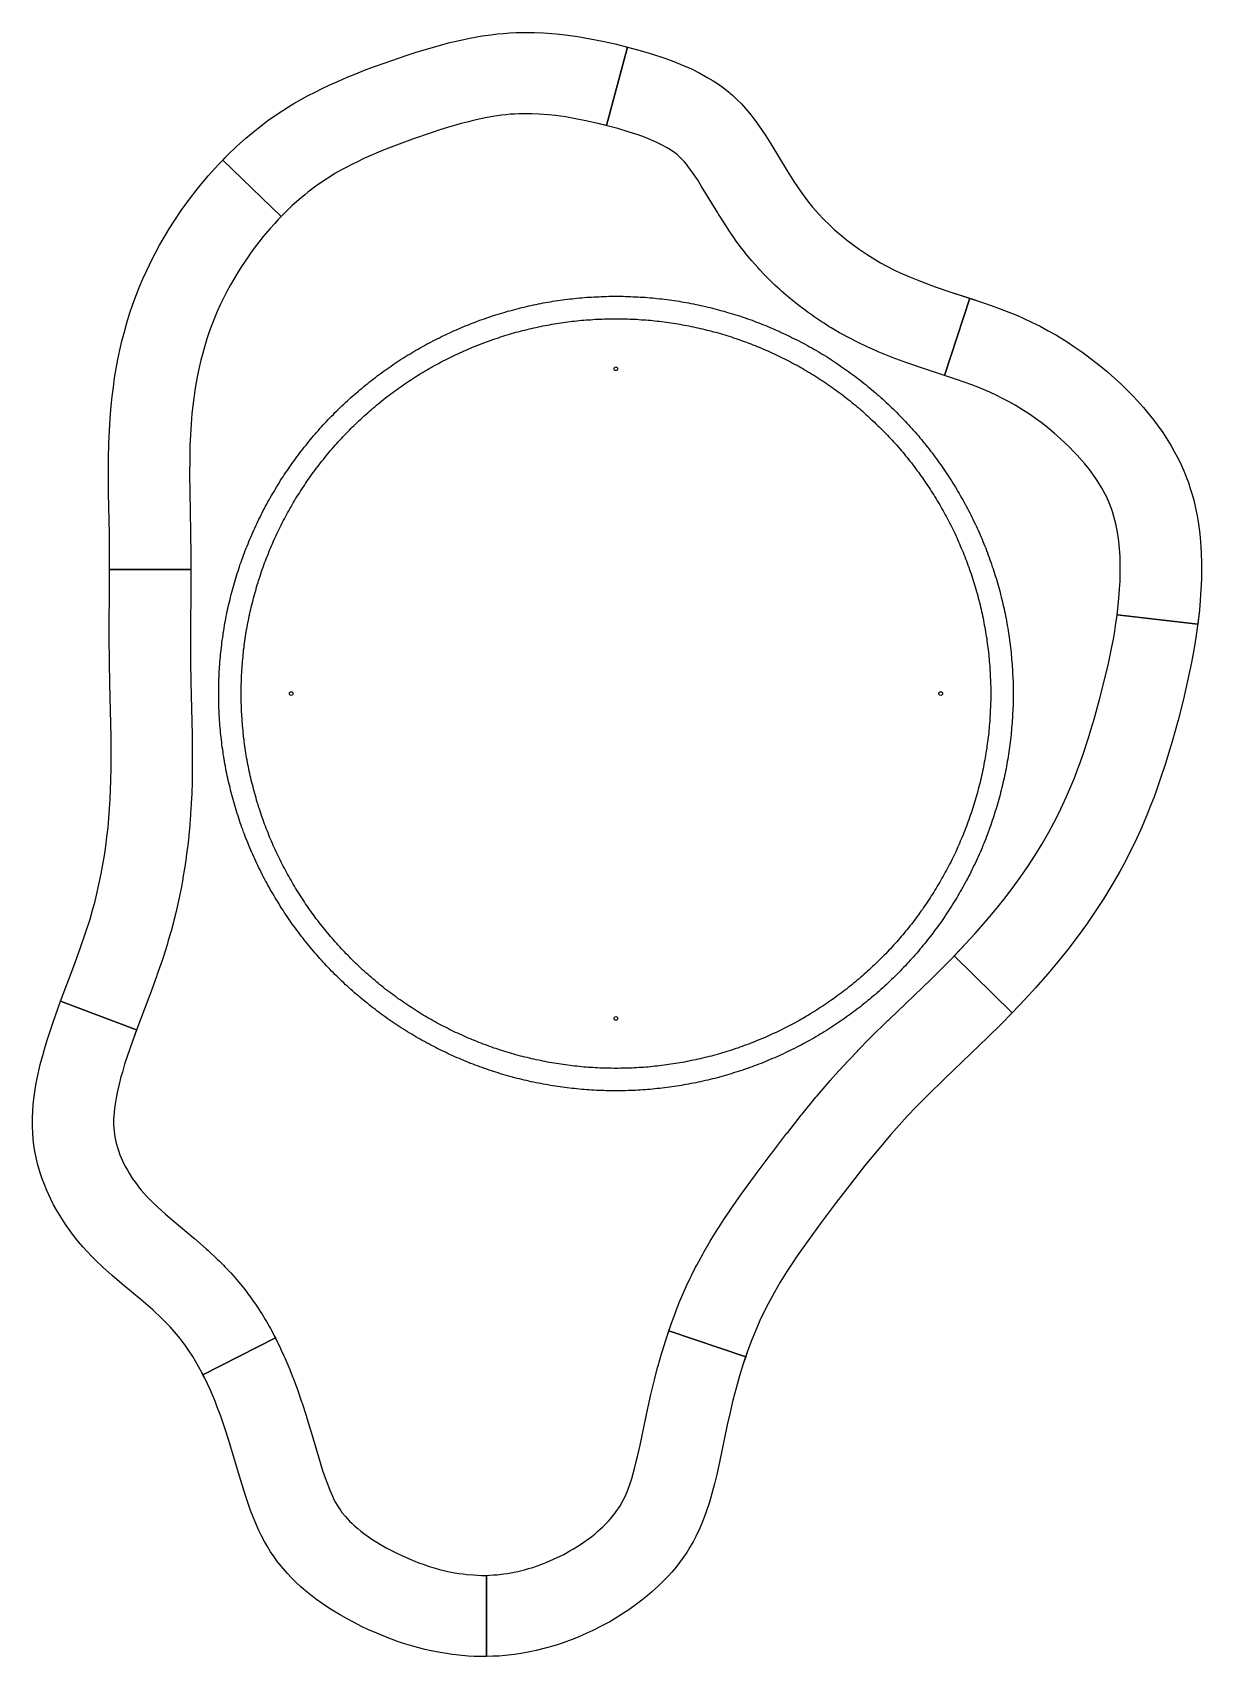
# Model space of a CAD drawing. Header units: metres. Extents: x 0 to 936, y 0 to 1300.
import ezdxf

# ---------------------------------------------------------------- set-up
doc = ezdxf.new("R2010")
doc.units = ezdxf.units.M
for name, color, linetype in [('AYAK_D60_KAPAK', 3, 'Continuous'), ('AYAK_DIS_D636', 2, 'Continuous'), ('KALINLASTIRMA_KAT1', 5, 'Continuous'), ('KALINLASTIRMA_KAT2', 4, 'Continuous'), ('TABLA_1300', 1, 'Continuous'), ('VIDA_DELIK', 6, 'Continuous')]:
    doc.layers.add(name, color=color, linetype=linetype)

msp = doc.modelspace()

# ---------------------------------------------------------------- linework, layer by layer
at = {"layer": 'AYAK_D60_KAPAK'}
msp.add_lwpolyline([(767.1, 770.8), (767.1, 769), (767.1, 767.1), (767.1, 765.3), (767, 763.5), (767, 761.6), (766.9, 759.8), (766.8, 757.9), (766.7, 756.1), (766.7, 754.3), (766.5, 752.4), (766.4, 750.6), (766.3, 748.8), (766.2, 746.9), (766, 745.1), (765.8, 743.3), (765.7, 741.4), (765.5, 739.6), (765.3, 737.8), (765.1, 735.9), (764.9, 734.1), (764.6, 732.3), (764.4, 730.5), (764.1, 728.6), (763.9, 726.8), (763.6, 725), (763.3, 723.2), (763, 721.4), (762.7, 719.5), (762.4, 717.7), (762, 715.9), (761.7, 714.1), (761.3, 712.3), (761, 710.5), (760.6, 708.7), (760.2, 706.9), (759.8, 705.1), (759.4, 703.3), (759, 701.5), (758.6, 699.7), (758.1, 697.9), (757.7, 696.2), (757.2, 694.4), (756.7, 692.6), (756.2, 690.8), (755.7, 689), (755.2, 687.3), (754.7, 685.5), (754.2, 683.7), (753.7, 682), (753.1, 680.2), (752.5, 678.5), (752, 676.7), (751.4, 675), (750.8, 673.2), (750.2, 671.5), (749.6, 669.8), (748.9, 668), (748.3, 666.3), (747.7, 664.6), (747, 662.9), (746.3, 661.1), (745.7, 659.4), (745, 657.7), (744.3, 656), (743.6, 654.3), (742.8, 652.6), (742.1, 650.9), (741.4, 649.3), (740.6, 647.6), (739.9, 645.9), (739.1, 644.2), (738.3, 642.6), (737.5, 640.9), (736.7, 639.2), (735.9, 637.6), (735.1, 635.9), (734.2, 634.3), (733.4, 632.7), (732.5, 631), (731.7, 629.4), (730.8, 627.8), (729.9, 626.2), (729, 624.6), (728.1, 623), (727.2, 621.4), (726.3, 619.8), (725.4, 618.2), (724.4, 616.6), (723.5, 615), (722.5, 613.5), (721.5, 611.9), (720.6, 610.3), (719.6, 608.8), (718.6, 607.2), (717.6, 605.7), (716.6, 604.2), (715.5, 602.6), (714.5, 601.1), (713.4, 599.6), (712.4, 598.1), (711.3, 596.6), (710.2, 595.1), (709.2, 593.6), (708.1, 592.1), (707, 590.6), (705.9, 589.2), (704.7, 587.7), (703.6, 586.3), (702.5, 584.8), (701.3, 583.4), (700.2, 581.9), (699, 580.5), (697.8, 579.1), (696.7, 577.7), (695.5, 576.3), (694.3, 574.9), (693.1, 573.5), (691.9, 572.1), (690.6, 570.7), (689.4, 569.4), (688.2, 568), (686.9, 566.6), (685.6, 565.3), (684.4, 564), (683.1, 562.6), (681.8, 561.3), (680.5, 560), (679.2, 558.7), (677.9, 557.4), (676.6, 556.1), (675.3, 554.8), (674, 553.6), (672.6, 552.3), (671.3, 551), (669.9, 549.8), (668.6, 548.5), (667.2, 547.3), (665.8, 546.1), (664.5, 544.9), (663.1, 543.7), (661.7, 542.5), (660.3, 541.3), (658.8, 540.1), (657.4, 538.9), (656, 537.8), (654.6, 536.6), (653.1, 535.5), (651.7, 534.3), (650.2, 533.2), (648.8, 532.1), (647.3, 531), (645.8, 529.9), (644.3, 528.8), (642.8, 527.7), (641.4, 526.6), (639.9, 525.6), (638.3, 524.5), (636.8, 523.5), (635.3, 522.4), (633.8, 521.4), (632.2, 520.4), (630.7, 519.4), (629.2, 518.4), (627.6, 517.4), (626.1, 516.4), (624.5, 515.4), (622.9, 514.5), (621.3, 513.5), (619.8, 512.6), (618.2, 511.6), (616.6, 510.7), (615, 509.8), (613.4, 508.9), (611.8, 508), (610.1, 507.1), (608.5, 506.3), (606.9, 505.4), (605.3, 504.5), (603.6, 503.7), (602, 502.9), (600.3, 502), (598.7, 501.2), (597, 500.4), (595.4, 499.6), (593.7, 498.9), (592, 498.1), (590.4, 497.3), (588.7, 496.6), (587, 495.8), (585.3, 495.1), (583.6, 494.4), (581.9, 493.7), (580.2, 493), (578.5, 492.3), (576.8, 491.6), (575.1, 490.9), (573.4, 490.3), (571.6, 489.6), (569.9, 489), (568.2, 488.4), (566.4, 487.8), (564.7, 487.1), (563, 486.6), (561.2, 486), (559.5, 485.4), (557.7, 484.8), (556, 484.3), (554.2, 483.7), (552.4, 483.2), (550.7, 482.7), (548.9, 482.2), (547.1, 481.7), (545.3, 481.2), (543.6, 480.7), (541.8, 480.3), (540, 479.8), (538.2, 479.4), (536.4, 478.9), (534.6, 478.5), (532.8, 478.1), (531, 477.7), (529.2, 477.3), (527.4, 477), (525.6, 476.6), (523.8, 476.2), (522, 475.9), (520.2, 475.6), (518.4, 475.2), (516.6, 474.9), (514.8, 474.6), (512.9, 474.4), (511.1, 474.1), (509.3, 473.8), (507.5, 473.6), (505.7, 473.3), (503.8, 473.1), (502, 472.9), (500.2, 472.7), (498.3, 472.5), (496.5, 472.3), (494.7, 472.1), (492.8, 471.9), (491, 471.8), (489.2, 471.6), (487.3, 471.5), (485.5, 471.4), (483.7, 471.3), (481.8, 471.2), (480, 471.1), (478.2, 471), (476.3, 471), (474.5, 470.9), (472.6, 470.9), (470.8, 470.9), (469, 470.8), (467.1, 470.8), (465.3, 470.8), (463.4, 470.9), (461.6, 470.9), (459.7, 470.9), (457.9, 471), (456.1, 471), (454.2, 471.1), (452.4, 471.2), (450.6, 471.3), (448.7, 471.4), (446.9, 471.5), (445, 471.6), (443.2, 471.8), (441.4, 471.9), (439.5, 472.1), (437.7, 472.3), (435.9, 472.5), (434, 472.7), (432.2, 472.9), (430.4, 473.1), (428.6, 473.3), (426.7, 473.6), (424.9, 473.8), (423.1, 474.1), (421.3, 474.4), (419.5, 474.6), (417.6, 474.9), (415.8, 475.2), (414, 475.6), (412.2, 475.9), (410.4, 476.2), (408.6, 476.6), (406.8, 477), (405, 477.3), (403.2, 477.7), (401.4, 478.1), (399.6, 478.5), (397.8, 478.9), (396, 479.4), (394.2, 479.8), (392.4, 480.3), (390.6, 480.7), (388.9, 481.2), (387.1, 481.7), (385.3, 482.2), (383.6, 482.7), (381.8, 483.2), (380, 483.7), (378.3, 484.3), (376.5, 484.8), (374.8, 485.4), (373, 486), (371.3, 486.6), (369.5, 487.1), (367.8, 487.8), (366, 488.4), (364.3, 489), (362.6, 489.6), (360.9, 490.3), (359.1, 490.9), (357.4, 491.6), (355.7, 492.3), (354, 493), (352.3, 493.7), (350.6, 494.4), (348.9, 495.1), (347.2, 495.8), (345.5, 496.6), (343.9, 497.3), (342.2, 498.1), (340.5, 498.9), (338.8, 499.6), (337.2, 500.4), (335.5, 501.2), (333.9, 502), (332.2, 502.9), (330.6, 503.7), (328.9, 504.5), (327.3, 505.4), (325.7, 506.3), (324.1, 507.1), (322.5, 508), (320.8, 508.9), (319.2, 509.8), (317.6, 510.7), (316, 511.6), (314.5, 512.6), (312.9, 513.5), (311.3, 514.5), (309.7, 515.4), (308.2, 516.4), (306.6, 517.4), (305.1, 518.4), (303.5, 519.4), (302, 520.4), (300.4, 521.4), (298.9, 522.4), (297.4, 523.5), (295.9, 524.5), (294.4, 525.6), (292.9, 526.6), (291.4, 527.7), (289.9, 528.8), (288.4, 529.9), (286.9, 531), (285.5, 532.1), (284, 533.2), (282.5, 534.3), (281.1, 535.5), (279.7, 536.6), (278.2, 537.8), (276.8, 538.9), (275.4, 540.1), (274, 541.3), (272.6, 542.5), (271.2, 543.7), (269.8, 544.9), (268.4, 546.1), (267, 547.3), (265.6, 548.5), (264.3, 549.8), (262.9, 551), (261.6, 552.3), (260.2, 553.6), (258.9, 554.8), (257.6, 556.1), (256.3, 557.4), (255, 558.7), (253.7, 560), (252.4, 561.3), (251.1, 562.6), (249.8, 564), (248.6, 565.3), (247.3, 566.6), (246.1, 568), (244.8, 569.4), (243.6, 570.7), (242.4, 572.1), (241.2, 573.5), (239.9, 574.9), (238.7, 576.3), (237.6, 577.7), (236.4, 579.1), (235.2, 580.5), (234, 581.9), (232.9, 583.4), (231.7, 584.8), (230.6, 586.3), (229.5, 587.7), (228.4, 589.2), (227.2, 590.6), (226.1, 592.1), (225.1, 593.6), (224, 595.1), (222.9, 596.6), (221.8, 598.1), (220.8, 599.6), (219.7, 601.1), (218.7, 602.6), (217.7, 604.2), (216.7, 605.7), (215.6, 607.2), (214.6, 608.8), (213.7, 610.3), (212.7, 611.9), (211.7, 613.5), (210.7, 615), (209.8, 616.6), (208.8, 618.2), (207.9, 619.8), (207, 621.4), (206.1, 623), (205.2, 624.6), (204.3, 626.2), (203.4, 627.8), (202.5, 629.4), (201.7, 631), (200.8, 632.7), (200, 634.3), (199.1, 635.9), (198.3, 637.6), (197.5, 639.2), (196.7, 640.9), (195.9, 642.6), (195.1, 644.2), (194.4, 645.9), (193.6, 647.6), (192.8, 649.3), (192.1, 650.9), (191.4, 652.6), (190.7, 654.3), (189.9, 656), (189.2, 657.7), (188.6, 659.4), (187.9, 661.1), (187.2, 662.9), (186.6, 664.6), (185.9, 666.3), (185.3, 668), (184.6, 669.8), (184, 671.5), (183.4, 673.2), (182.8, 675), (182.3, 676.7), (181.7, 678.5), (181.1, 680.2), (180.6, 682), (180, 683.7), (179.5, 685.5), (179, 687.3), (178.5, 689), (178, 690.8), (177.5, 692.6), (177, 694.4), (176.6, 696.2), (176.1, 697.9), (175.7, 699.7), (175.2, 701.5), (174.8, 703.3), (174.4, 705.1), (174, 706.9), (173.6, 708.7), (173.2, 710.5), (172.9, 712.3), (172.5, 714.1), (172.2, 715.9), (171.8, 717.7), (171.5, 719.5), (171.2, 721.4), (170.9, 723.2), (170.6, 725), (170.4, 726.8), (170.1, 728.6), (169.8, 730.5), (169.6, 732.3), (169.4, 734.1), (169.1, 735.9), (168.9, 737.8), (168.7, 739.6), (168.6, 741.4), (168.4, 743.3), (168.2, 745.1), (168.1, 746.9), (167.9, 748.8), (167.8, 750.6), (167.7, 752.4), (167.6, 754.3), (167.5, 756.1), (167.4, 757.9), (167.3, 759.8), (167.3, 761.6), (167.2, 763.5), (167.2, 765.3), (167.1, 767.1), (167.1, 769), (167.1, 770.8), (167.1, 772.7), (167.1, 774.5), (167.2, 776.4), (167.2, 778.2), (167.3, 780), (167.3, 781.9), (167.4, 783.7), (167.5, 785.6), (167.6, 787.4), (167.7, 789.2), (167.8, 791.1), (167.9, 792.9), (168.1, 794.7), (168.2, 796.6), (168.4, 798.4), (168.6, 800.2), (168.7, 802.1), (168.9, 803.9), (169.1, 805.7), (169.4, 807.6), (169.6, 809.4), (169.8, 811.2), (170.1, 813), (170.4, 814.8), (170.6, 816.7), (170.9, 818.5), (171.2, 820.3), (171.5, 822.1), (171.8, 823.9), (172.2, 825.7), (172.5, 827.6), (172.9, 829.4), (173.2, 831.2), (173.6, 833), (174, 834.8), (174.4, 836.6), (174.8, 838.4), (175.2, 840.1), (175.7, 841.9), (176.1, 843.7), (176.6, 845.5), (177, 847.3), (177.5, 849.1), (178, 850.8), (178.5, 852.6), (179, 854.4), (179.5, 856.2), (180, 857.9), (180.6, 859.7), (181.1, 861.4), (181.7, 863.2), (182.3, 864.9), (182.8, 866.7), (183.4, 868.4), (184, 870.2), (184.6, 871.9), (185.3, 873.6), (185.9, 875.4), (186.6, 877.1), (187.2, 878.8), (187.9, 880.5), (188.6, 882.2), (189.2, 883.9), (189.9, 885.6), (190.7, 887.3), (191.4, 889), (192.1, 890.7), (192.8, 892.4), (193.6, 894.1), (194.4, 895.8), (195.1, 897.4), (195.9, 899.1), (196.7, 900.8), (197.5, 902.4), (198.3, 904.1), (199.1, 905.7), (200, 907.4), (200.8, 909), (201.7, 910.6), (202.5, 912.2), (203.4, 913.9), (204.3, 915.5), (205.2, 917.1), (206.1, 918.7), (207, 920.3), (207.9, 921.9), (208.8, 923.5), (209.8, 925.1), (210.7, 926.6), (211.7, 928.2), (212.7, 929.8), (213.7, 931.3), (214.6, 932.9), (215.6, 934.4), (216.7, 936), (217.7, 937.5), (218.7, 939), (219.7, 940.5), (220.8, 942.1), (221.8, 943.6), (222.9, 945.1), (224, 946.6), (225.1, 948.1), (226.1, 949.5), (227.2, 951), (228.4, 952.5), (229.5, 953.9), (230.6, 955.4), (231.7, 956.8), (232.9, 958.3), (234, 959.7), (235.2, 961.1), (236.4, 962.6), (237.6, 964), (238.7, 965.4), (239.9, 966.8), (241.2, 968.2), (242.4, 969.6), (243.6, 970.9), (244.8, 972.3), (246.1, 973.7), (247.3, 975), (248.6, 976.4), (249.8, 977.7), (251.1, 979), (252.4, 980.3), (253.7, 981.7), (255, 983), (256.3, 984.3), (257.6, 985.5), (258.9, 986.8), (260.2, 988.1), (261.6, 989.4), (262.9, 990.6), (264.3, 991.9), (265.6, 993.1), (267, 994.3), (268.4, 995.6), (269.8, 996.8), (271.2, 998), (272.6, 999.2), (274, 1000.4), (275.4, 1001.6), (276.8, 1002.7), (278.2, 1003.9), (279.7, 1005.1), (281.1, 1006.2), (282.5, 1007.3), (284, 1008.5), (285.5, 1009.6), (286.9, 1010.7), (288.4, 1011.8), (289.9, 1012.9), (291.4, 1014), (292.9, 1015), (294.4, 1016.1), (295.9, 1017.2), (297.4, 1018.2), (298.9, 1019.2), (300.4, 1020.3), (302, 1021.3), (303.5, 1022.3), (305.1, 1023.3), (306.6, 1024.3), (308.2, 1025.3), (309.7, 1026.2), (311.3, 1027.2), (312.9, 1028.1), (314.5, 1029.1), (316, 1030), (317.6, 1030.9), (319.2, 1031.9), (320.8, 1032.8), (322.5, 1033.7), (324.1, 1034.5), (325.7, 1035.4), (327.3, 1036.3), (328.9, 1037.1), (330.6, 1038), (332.2, 1038.8), (333.9, 1039.6), (335.5, 1040.4), (337.2, 1041.2), (338.8, 1042), (340.5, 1042.8), (342.2, 1043.6), (343.9, 1044.3), (345.5, 1045.1), (347.2, 1045.8), (348.9, 1046.6), (350.6, 1047.3), (352.3, 1048), (354, 1048.7), (355.7, 1049.4), (357.4, 1050.1), (359.1, 1050.7), (360.9, 1051.4), (362.6, 1052), (364.3, 1052.7), (366, 1053.3), (367.8, 1053.9), (369.5, 1054.5), (371.3, 1055.1), (373, 1055.7), (374.8, 1056.3), (376.5, 1056.8), (378.3, 1057.4), (380, 1057.9), (381.8, 1058.4), (383.6, 1059), (385.3, 1059.5), (387.1, 1060), (388.9, 1060.4), (390.6, 1060.9), (392.4, 1061.4), (394.2, 1061.8), (396, 1062.3), (397.8, 1062.7), (399.6, 1063.1), (401.4, 1063.5), (403.2, 1063.9), (405, 1064.3), (406.8, 1064.7), (408.6, 1065.1), (410.4, 1065.4), (412.2, 1065.8), (414, 1066.1), (415.8, 1066.4), (417.6, 1066.7), (419.5, 1067), (421.3, 1067.3), (423.1, 1067.6), (424.9, 1067.8), (426.7, 1068.1), (428.6, 1068.3), (430.4, 1068.6), (432.2, 1068.8), (434, 1069), (435.9, 1069.2), (437.7, 1069.4), (439.5, 1069.6), (441.4, 1069.7), (443.2, 1069.9), (445, 1070), (446.9, 1070.1), (448.7, 1070.3), (450.6, 1070.4), (452.4, 1070.5), (454.2, 1070.6), (456.1, 1070.6), (457.9, 1070.7), (459.7, 1070.7), (461.6, 1070.8), (463.4, 1070.8), (465.3, 1070.8), (467.1, 1070.8), (469, 1070.8), (470.8, 1070.8), (472.6, 1070.8), (474.5, 1070.7), (476.3, 1070.7), (478.2, 1070.6), (480, 1070.6), (481.8, 1070.5), (483.7, 1070.4), (485.5, 1070.3), (487.3, 1070.1), (489.2, 1070), (491, 1069.9), (492.8, 1069.7), (494.7, 1069.6), (496.5, 1069.4), (498.3, 1069.2), (500.2, 1069), (502, 1068.8), (503.8, 1068.6), (505.7, 1068.3), (507.5, 1068.1), (509.3, 1067.8), (511.1, 1067.6), (512.9, 1067.3), (514.8, 1067), (516.6, 1066.7), (518.4, 1066.4), (520.2, 1066.1), (522, 1065.8), (523.8, 1065.4), (525.6, 1065.1), (527.4, 1064.7), (529.2, 1064.3), (531, 1063.9), (532.8, 1063.5), (534.6, 1063.1), (536.4, 1062.7), (538.2, 1062.3), (540, 1061.8), (541.8, 1061.4), (543.6, 1060.9), (545.3, 1060.4), (547.1, 1060), (548.9, 1059.5), (550.7, 1059), (552.4, 1058.4), (554.2, 1057.9), (556, 1057.4), (557.7, 1056.8), (559.5, 1056.3), (561.2, 1055.7), (563, 1055.1), (564.7, 1054.5), (566.4, 1053.9), (568.2, 1053.3), (569.9, 1052.7), (571.6, 1052), (573.4, 1051.4), (575.1, 1050.7), (576.8, 1050.1), (578.5, 1049.4), (580.2, 1048.7), (581.9, 1048), (583.6, 1047.3), (585.3, 1046.6), (587, 1045.8), (588.7, 1045.1), (590.4, 1044.3), (592, 1043.6), (593.7, 1042.8), (595.4, 1042), (597, 1041.2), (598.7, 1040.4), (600.3, 1039.6), (602, 1038.8), (603.6, 1038), (605.3, 1037.1), (606.9, 1036.3), (608.5, 1035.4), (610.1, 1034.5), (611.8, 1033.7), (613.4, 1032.8), (615, 1031.9), (616.6, 1030.9), (618.2, 1030), (619.8, 1029.1), (621.3, 1028.1), (622.9, 1027.2), (624.5, 1026.2), (626.1, 1025.3), (627.6, 1024.3), (629.2, 1023.3), (630.7, 1022.3), (632.2, 1021.3), (633.8, 1020.3), (635.3, 1019.2), (636.8, 1018.2), (638.3, 1017.2), (639.9, 1016.1), (641.4, 1015), (642.8, 1014), (644.3, 1012.9), (645.8, 1011.8), (647.3, 1010.7), (648.8, 1009.6), (650.2, 1008.5), (651.7, 1007.3), (653.1, 1006.2), (654.6, 1005.1), (656, 1003.9), (657.4, 1002.7), (658.8, 1001.6), (660.3, 1000.4), (661.7, 999.2), (663.1, 998), (664.5, 996.8), (665.8, 995.6), (667.2, 994.3), (668.6, 993.1), (669.9, 991.9), (671.3, 990.6), (672.6, 989.4), (674, 988.1), (675.3, 986.8), (676.6, 985.5), (677.9, 984.3), (679.2, 983), (680.5, 981.7), (681.8, 980.3), (683.1, 979), (684.4, 977.7), (685.6, 976.4), (686.9, 975), (688.2, 973.7), (689.4, 972.3), (690.6, 970.9), (691.9, 969.6), (693.1, 968.2), (694.3, 966.8), (695.5, 965.4), (696.7, 964), (697.8, 962.6), (699, 961.1), (700.2, 959.7), (701.3, 958.3), (702.5, 956.8), (703.6, 955.4), (704.7, 953.9), (705.9, 952.5), (707, 951), (708.1, 949.5), (709.2, 948.1), (710.2, 946.6), (711.3, 945.1), (712.4, 943.6), (713.4, 942.1), (714.5, 940.5), (715.5, 939), (716.6, 937.5), (717.6, 936), (718.6, 934.4), (719.6, 932.9), (720.6, 931.3), (721.5, 929.8), (722.5, 928.2), (723.5, 926.6), (724.4, 925.1), (725.4, 923.5), (726.3, 921.9), (727.2, 920.3), (728.1, 918.7), (729, 917.1), (729.9, 915.5), (730.8, 913.9), (731.7, 912.2), (732.5, 910.6), (733.4, 909), (734.2, 907.4), (735.1, 905.7), (735.9, 904.1), (736.7, 902.4), (737.5, 900.8), (738.3, 899.1), (739.1, 897.4), (739.9, 895.8), (740.6, 894.1), (741.4, 892.4), (742.1, 890.7), (742.8, 889), (743.6, 887.3), (744.3, 885.6), (745, 883.9), (745.7, 882.2), (746.3, 880.5), (747, 878.8), (747.7, 877.1), (748.3, 875.4), (748.9, 873.6), (749.6, 871.9), (750.2, 870.2), (750.8, 868.4), (751.4, 866.7), (752, 864.9), (752.5, 863.2), (753.1, 861.4), (753.7, 859.7), (754.2, 857.9), (754.7, 856.2), (755.2, 854.4), (755.7, 852.6), (756.2, 850.8), (756.7, 849.1), (757.2, 847.3), (757.7, 845.5), (758.1, 843.7), (758.6, 841.9), (759, 840.1), (759.4, 838.4), (759.8, 836.6), (760.2, 834.8), (760.6, 833), (761, 831.2), (761.3, 829.4), (761.7, 827.6), (762, 825.7), (762.4, 823.9), (762.7, 822.1), (763, 820.3), (763.3, 818.5), (763.6, 816.7), (763.9, 814.8), (764.1, 813), (764.4, 811.2), (764.6, 809.4), (764.9, 807.6), (765.1, 805.7), (765.3, 803.9), (765.5, 802.1), (765.7, 800.2), (765.8, 798.4), (766, 796.6), (766.2, 794.7), (766.3, 792.9), (766.4, 791.1), (766.5, 789.2), (766.7, 787.4), (766.7, 785.6), (766.8, 783.7), (766.9, 781.9), (767, 780), (767, 778.2), (767.1, 776.4), (767.1, 774.5), (767.1, 772.7), (767.1, 770.8)], close=True, dxfattribs=at)
at = {"layer": 'AYAK_DIS_D636'}
msp.add_lwpolyline([(785.1, 770.8), (785.1, 768.9), (785.1, 766.9), (785.1, 765), (785, 763), (785, 761.1), (784.9, 759.1), (784.8, 757.2), (784.7, 755.2), (784.6, 753.3), (784.5, 751.3), (784.4, 749.4), (784.2, 747.4), (784.1, 745.5), (783.9, 743.5), (783.8, 741.6), (783.6, 739.7), (783.4, 737.7), (783.2, 735.8), (783, 733.8), (782.7, 731.9), (782.5, 730), (782.2, 728), (781.9, 726.1), (781.7, 724.2), (781.4, 722.2), (781.1, 720.3), (780.8, 718.4), (780.4, 716.5), (780.1, 714.5), (779.7, 712.6), (779.4, 710.7), (779, 708.8), (778.6, 706.9), (778.2, 705), (777.8, 703.1), (777.4, 701.2), (776.9, 699.3), (776.5, 697.4), (776, 695.5), (775.6, 693.6), (775.1, 691.7), (774.6, 689.8), (774.1, 687.9), (773.6, 686), (773.1, 684.1), (772.5, 682.3), (772, 680.4), (771.4, 678.5), (770.8, 676.7), (770.3, 674.8), (769.7, 672.9), (769.1, 671.1), (768.4, 669.2), (767.8, 667.4), (767.2, 665.5), (766.5, 663.7), (765.9, 661.9), (765.2, 660), (764.5, 658.2), (763.8, 656.4), (763.1, 654.6), (762.4, 652.8), (761.6, 650.9), (760.9, 649.1), (760.2, 647.3), (759.4, 645.5), (758.6, 643.7), (757.8, 642), (757, 640.2), (756.2, 638.4), (755.4, 636.6), (754.6, 634.9), (753.7, 633.1), (752.9, 631.3), (752, 629.6), (751.2, 627.9), (750.3, 626.1), (749.4, 624.4), (748.5, 622.6), (747.6, 620.9), (746.6, 619.2), (745.7, 617.5), (744.8, 615.8), (743.8, 614.1), (742.8, 612.4), (741.9, 610.7), (740.9, 609), (739.9, 607.3), (738.9, 605.7), (737.8, 604), (736.8, 602.4), (735.8, 600.7), (734.7, 599.1), (733.7, 597.4), (732.6, 595.8), (731.5, 594.2), (730.4, 592.5), (729.3, 590.9), (728.2, 589.3), (727.1, 587.7), (726, 586.1), (724.8, 584.5), (723.7, 583), (722.5, 581.4), (721.4, 579.8), (720.2, 578.3), (719, 576.7), (717.8, 575.2), (716.6, 573.7), (715.4, 572.1), (714.2, 570.6), (712.9, 569.1), (711.7, 567.6), (710.4, 566.1), (709.2, 564.6), (707.9, 563.1), (706.6, 561.6), (705.3, 560.2), (704, 558.7), (702.7, 557.3), (701.4, 555.8), (700.1, 554.4), (698.8, 553), (697.4, 551.6), (696.1, 550.1), (694.7, 548.7), (693.3, 547.4), (692, 546), (690.6, 544.6), (689.2, 543.2), (687.8, 541.9), (686.4, 540.5), (685, 539.2), (683.5, 537.8), (682.1, 536.5), (680.7, 535.2), (679.2, 533.9), (677.8, 532.6), (676.3, 531.3), (674.8, 530), (673.3, 528.8), (671.8, 527.5), (670.4, 526.3), (668.8, 525), (667.3, 523.8), (665.8, 522.6), (664.3, 521.3), (662.8, 520.1), (661.2, 518.9), (659.7, 517.8), (658.1, 516.6), (656.5, 515.4), (655, 514.3), (653.4, 513.1), (651.8, 512), (650.2, 510.8), (648.6, 509.7), (647, 508.6), (645.4, 507.5), (643.8, 506.4), (642.2, 505.3), (640.5, 504.3), (638.9, 503.2), (637.2, 502.2), (635.6, 501.1), (633.9, 500.1), (632.3, 499.1), (630.6, 498.1), (628.9, 497.1), (627.2, 496.1), (625.5, 495.1), (623.9, 494.1), (622.2, 493.2), (620.4, 492.2), (618.7, 491.3), (617, 490.4), (615.3, 489.5), (613.6, 488.6), (611.8, 487.7), (610.1, 486.8), (608.3, 485.9), (606.6, 485.1), (604.8, 484.2), (603.1, 483.4), (601.3, 482.5), (599.5, 481.7), (597.8, 480.9), (596, 480.1), (594.2, 479.3), (592.4, 478.6), (590.6, 477.8), (588.8, 477), (587, 476.3), (585.2, 475.6), (583.4, 474.8), (581.6, 474.1), (579.7, 473.4), (577.9, 472.8), (576.1, 472.1), (574.2, 471.4), (572.4, 470.8), (570.6, 470.1), (568.7, 469.5), (566.9, 468.9), (565, 468.3), (563.1, 467.7), (561.3, 467.1), (559.4, 466.5), (557.6, 466), (555.7, 465.4), (553.8, 464.9), (551.9, 464.3), (550, 463.8), (548.2, 463.3), (546.3, 462.8), (544.4, 462.4), (542.5, 461.9), (540.6, 461.4), (538.7, 461), (536.8, 460.6), (534.9, 460.1), (533, 459.7), (531.1, 459.3), (529.1, 458.9), (527.2, 458.6), (525.3, 458.2), (523.4, 457.9), (521.5, 457.5), (519.6, 457.2), (517.6, 456.9), (515.7, 456.6), (513.8, 456.3), (511.8, 456), (509.9, 455.7), (508, 455.5), (506, 455.2), (504.1, 455), (502.2, 454.8), (500.2, 454.6), (498.3, 454.4), (496.3, 454.2), (494.4, 454), (492.4, 453.8), (490.5, 453.7), (488.6, 453.6), (486.6, 453.4), (484.7, 453.3), (482.7, 453.2), (480.8, 453.1), (478.8, 453), (476.9, 453), (474.9, 452.9), (473, 452.9), (471, 452.9), (469.1, 452.8), (467.1, 452.8), (465.2, 452.8), (463.2, 452.9), (461.3, 452.9), (459.3, 452.9), (457.4, 453), (455.4, 453), (453.5, 453.1), (451.5, 453.2), (449.6, 453.3), (447.6, 453.4), (445.7, 453.6), (443.7, 453.7), (441.8, 453.8), (439.8, 454), (437.9, 454.2), (435.9, 454.4), (434, 454.6), (432.1, 454.8), (430.1, 455), (428.2, 455.2), (426.2, 455.5), (424.3, 455.7), (422.4, 456), (420.4, 456.3), (418.5, 456.6), (416.6, 456.9), (414.7, 457.2), (412.7, 457.5), (410.8, 457.9), (408.9, 458.2), (407, 458.6), (405.1, 458.9), (403.2, 459.3), (401.2, 459.7), (399.3, 460.1), (397.4, 460.6), (395.5, 461), (393.6, 461.4), (391.7, 461.9), (389.8, 462.4), (388, 462.8), (386.1, 463.3), (384.2, 463.8), (382.3, 464.3), (380.4, 464.9), (378.5, 465.4), (376.7, 466), (374.8, 466.5), (372.9, 467.1), (371.1, 467.7), (369.2, 468.3), (367.4, 468.9), (365.5, 469.5), (363.7, 470.1), (361.8, 470.8), (360, 471.4), (358.1, 472.1), (356.3, 472.8), (354.5, 473.4), (352.7, 474.1), (350.8, 474.8), (349, 475.6), (347.2, 476.3), (345.4, 477), (343.6, 477.8), (341.8, 478.6), (340, 479.3), (338.2, 480.1), (336.5, 480.9), (334.7, 481.7), (332.9, 482.5), (331.1, 483.4), (329.4, 484.2), (327.6, 485.1), (325.9, 485.9), (324.1, 486.8), (322.4, 487.7), (320.7, 488.6), (318.9, 489.5), (317.2, 490.4), (315.5, 491.3), (313.8, 492.2), (312.1, 493.2), (310.4, 494.1), (308.7, 495.1), (307, 496.1), (305.3, 497.1), (303.6, 498.1), (302, 499.1), (300.3, 500.1), (298.6, 501.1), (297, 502.2), (295.3, 503.2), (293.7, 504.3), (292.1, 505.3), (290.4, 506.4), (288.8, 507.5), (287.2, 508.6), (285.6, 509.7), (284, 510.8), (282.4, 512), (280.8, 513.1), (279.2, 514.3), (277.7, 515.4), (276.1, 516.6), (274.6, 517.8), (273, 518.9), (271.5, 520.1), (269.9, 521.3), (268.4, 522.6), (266.9, 523.8), (265.4, 525), (263.9, 526.3), (262.4, 527.5), (260.9, 528.8), (259.4, 530), (257.9, 531.3), (256.5, 532.6), (255, 533.9), (253.6, 535.2), (252.1, 536.5), (250.7, 537.8), (249.3, 539.2), (247.8, 540.5), (246.4, 541.9), (245, 543.2), (243.6, 544.6), (242.2, 546), (240.9, 547.4), (239.5, 548.7), (238.1, 550.1), (236.8, 551.6), (235.5, 553), (234.1, 554.4), (232.8, 555.8), (231.5, 557.3), (230.2, 558.7), (228.9, 560.2), (227.6, 561.6), (226.3, 563.1), (225, 564.6), (223.8, 566.1), (222.5, 567.6), (221.3, 569.1), (220.1, 570.6), (218.8, 572.1), (217.6, 573.7), (216.4, 575.2), (215.2, 576.7), (214, 578.3), (212.9, 579.8), (211.7, 581.4), (210.5, 583), (209.4, 584.5), (208.2, 586.1), (207.1, 587.7), (206, 589.3), (204.9, 590.9), (203.8, 592.5), (202.7, 594.2), (201.6, 595.8), (200.6, 597.4), (199.5, 599.1), (198.4, 600.7), (197.4, 602.4), (196.4, 604), (195.4, 605.7), (194.4, 607.3), (193.4, 609), (192.4, 610.7), (191.4, 612.4), (190.4, 614.1), (189.5, 615.8), (188.5, 617.5), (187.6, 619.2), (186.7, 620.9), (185.7, 622.6), (184.8, 624.4), (183.9, 626.1), (183.1, 627.9), (182.2, 629.6), (181.3, 631.3), (180.5, 633.1), (179.6, 634.9), (178.8, 636.6), (178, 638.4), (177.2, 640.2), (176.4, 642), (175.6, 643.7), (174.8, 645.5), (174.1, 647.3), (173.3, 649.1), (172.6, 650.9), (171.8, 652.8), (171.1, 654.6), (170.4, 656.4), (169.7, 658.2), (169, 660), (168.4, 661.9), (167.7, 663.7), (167, 665.5), (166.4, 667.4), (165.8, 669.2), (165.2, 671.1), (164.6, 672.9), (164, 674.8), (163.4, 676.7), (162.8, 678.5), (162.2, 680.4), (161.7, 682.3), (161.2, 684.1), (160.6, 686), (160.1, 687.9), (159.6, 689.8), (159.1, 691.7), (158.6, 693.6), (158.2, 695.5), (157.7, 697.4), (157.3, 699.3), (156.8, 701.2), (156.4, 703.1), (156, 705), (155.6, 706.9), (155.2, 708.8), (154.8, 710.7), (154.5, 712.6), (154.1, 714.5), (153.8, 716.5), (153.5, 718.4), (153.1, 720.3), (152.8, 722.2), (152.6, 724.2), (152.3, 726.1), (152, 728), (151.7, 730), (151.5, 731.9), (151.3, 733.8), (151, 735.8), (150.8, 737.7), (150.6, 739.7), (150.5, 741.6), (150.3, 743.5), (150.1, 745.5), (150, 747.4), (149.8, 749.4), (149.7, 751.3), (149.6, 753.3), (149.5, 755.2), (149.4, 757.2), (149.3, 759.1), (149.3, 761.1), (149.2, 763), (149.2, 765), (149.1, 766.9), (149.1, 768.9), (149.1, 770.8), (149.1, 772.8), (149.1, 774.7), (149.2, 776.7), (149.2, 778.6), (149.3, 780.6), (149.3, 782.5), (149.4, 784.5), (149.5, 786.4), (149.6, 788.4), (149.7, 790.3), (149.8, 792.3), (150, 794.2), (150.1, 796.2), (150.3, 798.1), (150.5, 800.1), (150.6, 802), (150.8, 803.9), (151, 805.9), (151.3, 807.8), (151.5, 809.8), (151.7, 811.7), (152, 813.6), (152.3, 815.6), (152.6, 817.5), (152.8, 819.4), (153.1, 821.3), (153.5, 823.3), (153.8, 825.2), (154.1, 827.1), (154.5, 829), (154.8, 831), (155.2, 832.9), (155.6, 834.8), (156, 836.7), (156.4, 838.6), (156.8, 840.5), (157.3, 842.4), (157.7, 844.3), (158.2, 846.2), (158.6, 848.1), (159.1, 850), (159.6, 851.9), (160.1, 853.8), (160.6, 855.6), (161.2, 857.5), (161.7, 859.4), (162.2, 861.3), (162.8, 863.1), (163.4, 865), (164, 866.9), (164.6, 868.7), (165.2, 870.6), (165.8, 872.4), (166.4, 874.3), (167, 876.1), (167.7, 878), (168.4, 879.8), (169, 881.6), (169.7, 883.5), (170.4, 885.3), (171.1, 887.1), (171.8, 888.9), (172.6, 890.7), (173.3, 892.5), (174.1, 894.3), (174.8, 896.1), (175.6, 897.9), (176.4, 899.7), (177.2, 901.5), (178, 903.3), (178.8, 905), (179.6, 906.8), (180.5, 908.6), (181.3, 910.3), (182.2, 912.1), (183.1, 913.8), (183.9, 915.5), (184.8, 917.3), (185.7, 919), (186.7, 920.7), (187.6, 922.5), (188.5, 924.2), (189.5, 925.9), (190.4, 927.6), (191.4, 929.3), (192.4, 931), (193.4, 932.6), (194.4, 934.3), (195.4, 936), (196.4, 937.6), (197.4, 939.3), (198.4, 941), (199.5, 942.6), (200.6, 944.2), (201.6, 945.9), (202.7, 947.5), (203.8, 949.1), (204.9, 950.7), (206, 952.3), (207.1, 953.9), (208.2, 955.5), (209.4, 957.1), (210.5, 958.7), (211.7, 960.3), (212.9, 961.8), (214, 963.4), (215.2, 964.9), (216.4, 966.5), (217.6, 968), (218.8, 969.5), (220.1, 971.1), (221.3, 972.6), (222.5, 974.1), (223.8, 975.6), (225, 977.1), (226.3, 978.5), (227.6, 980), (228.9, 981.5), (230.2, 982.9), (231.5, 984.4), (232.8, 985.8), (234.1, 987.3), (235.5, 988.7), (236.8, 990.1), (238.1, 991.5), (239.5, 992.9), (240.9, 994.3), (242.2, 995.7), (243.6, 997.1), (245, 998.4), (246.4, 999.8), (247.8, 1001.1), (249.3, 1002.5), (250.7, 1003.8), (252.1, 1005.1), (253.6, 1006.5), (255, 1007.8), (256.5, 1009.1), (257.9, 1010.3), (259.4, 1011.6), (260.9, 1012.9), (262.4, 1014.2), (263.9, 1015.4), (265.4, 1016.6), (266.9, 1017.9), (268.4, 1019.1), (269.9, 1020.3), (271.5, 1021.5), (273, 1022.7), (274.6, 1023.9), (276.1, 1025.1), (277.7, 1026.2), (279.2, 1027.4), (280.8, 1028.6), (282.4, 1029.7), (284, 1030.8), (285.6, 1031.9), (287.2, 1033), (288.8, 1034.1), (290.4, 1035.2), (292.1, 1036.3), (293.7, 1037.4), (295.3, 1038.4), (297, 1039.5), (298.6, 1040.5), (300.3, 1041.6), (302, 1042.6), (303.6, 1043.6), (305.3, 1044.6), (307, 1045.6), (308.7, 1046.6), (310.4, 1047.5), (312.1, 1048.5), (313.8, 1049.4), (315.5, 1050.4), (317.2, 1051.3), (318.9, 1052.2), (320.7, 1053.1), (322.4, 1054), (324.1, 1054.9), (325.9, 1055.7), (327.6, 1056.6), (329.4, 1057.5), (331.1, 1058.3), (332.9, 1059.1), (334.7, 1059.9), (336.5, 1060.8), (338.2, 1061.5), (340, 1062.3), (341.8, 1063.1), (343.6, 1063.9), (345.4, 1064.6), (347.2, 1065.4), (349, 1066.1), (350.8, 1066.8), (352.7, 1067.5), (354.5, 1068.2), (356.3, 1068.9), (358.1, 1069.6), (360, 1070.2), (361.8, 1070.9), (363.7, 1071.5), (365.5, 1072.2), (367.4, 1072.8), (369.2, 1073.4), (371.1, 1074), (372.9, 1074.6), (374.8, 1075.1), (376.7, 1075.7), (378.5, 1076.2), (380.4, 1076.8), (382.3, 1077.3), (384.2, 1077.8), (386.1, 1078.3), (388, 1078.8), (389.8, 1079.3), (391.7, 1079.8), (393.6, 1080.2), (395.5, 1080.7), (397.4, 1081.1), (399.3, 1081.5), (401.2, 1081.9), (403.2, 1082.3), (405.1, 1082.7), (407, 1083.1), (408.9, 1083.5), (410.8, 1083.8), (412.7, 1084.1), (414.7, 1084.5), (416.6, 1084.8), (418.5, 1085.1), (420.4, 1085.4), (422.4, 1085.7), (424.3, 1085.9), (426.2, 1086.2), (428.2, 1086.4), (430.1, 1086.7), (432.1, 1086.9), (434, 1087.1), (435.9, 1087.3), (437.9, 1087.5), (439.8, 1087.7), (441.8, 1087.8), (443.7, 1088), (445.7, 1088.1), (447.6, 1088.2), (449.6, 1088.3), (451.5, 1088.4), (453.5, 1088.5), (455.4, 1088.6), (457.4, 1088.7), (459.3, 1088.7), (461.3, 1088.8), (463.2, 1088.8), (465.2, 1088.8), (467.1, 1088.8), (469.1, 1088.8), (471, 1088.8), (473, 1088.8), (474.9, 1088.7), (476.9, 1088.7), (478.8, 1088.6), (480.8, 1088.5), (482.7, 1088.4), (484.7, 1088.3), (486.6, 1088.2), (488.6, 1088.1), (490.5, 1088), (492.4, 1087.8), (494.4, 1087.7), (496.3, 1087.5), (498.3, 1087.3), (500.2, 1087.1), (502.2, 1086.9), (504.1, 1086.7), (506, 1086.4), (508, 1086.2), (509.9, 1085.9), (511.8, 1085.7), (513.8, 1085.4), (515.7, 1085.1), (517.6, 1084.8), (519.6, 1084.5), (521.5, 1084.1), (523.4, 1083.8), (525.3, 1083.5), (527.2, 1083.1), (529.1, 1082.7), (531.1, 1082.3), (533, 1081.9), (534.9, 1081.5), (536.8, 1081.1), (538.7, 1080.7), (540.6, 1080.2), (542.5, 1079.8), (544.4, 1079.3), (546.3, 1078.8), (548.2, 1078.3), (550, 1077.8), (551.9, 1077.3), (553.8, 1076.8), (555.7, 1076.2), (557.6, 1075.7), (559.4, 1075.1), (561.3, 1074.6), (563.1, 1074), (565, 1073.4), (566.9, 1072.8), (568.7, 1072.2), (570.6, 1071.5), (572.4, 1070.9), (574.2, 1070.2), (576.1, 1069.6), (577.9, 1068.9), (579.7, 1068.2), (581.6, 1067.5), (583.4, 1066.8), (585.2, 1066.1), (587, 1065.4), (588.8, 1064.6), (590.6, 1063.9), (592.4, 1063.1), (594.2, 1062.3), (596, 1061.5), (597.8, 1060.8), (599.5, 1059.9), (601.3, 1059.1), (603.1, 1058.3), (604.8, 1057.5), (606.6, 1056.6), (608.3, 1055.7), (610.1, 1054.9), (611.8, 1054), (613.6, 1053.1), (615.3, 1052.2), (617, 1051.3), (618.7, 1050.4), (620.4, 1049.4), (622.2, 1048.5), (623.9, 1047.5), (625.5, 1046.6), (627.2, 1045.6), (628.9, 1044.6), (630.6, 1043.6), (632.3, 1042.6), (633.9, 1041.6), (635.6, 1040.5), (637.2, 1039.5), (638.9, 1038.4), (640.5, 1037.4), (642.2, 1036.3), (643.8, 1035.2), (645.4, 1034.1), (647, 1033), (648.6, 1031.9), (650.2, 1030.8), (651.8, 1029.7), (653.4, 1028.6), (655, 1027.4), (656.5, 1026.2), (658.1, 1025.1), (659.7, 1023.9), (661.2, 1022.7), (662.8, 1021.5), (664.3, 1020.3), (665.8, 1019.1), (667.3, 1017.9), (668.8, 1016.6), (670.4, 1015.4), (671.8, 1014.2), (673.3, 1012.9), (674.8, 1011.6), (676.3, 1010.3), (677.8, 1009.1), (679.2, 1007.8), (680.7, 1006.5), (682.1, 1005.1), (683.5, 1003.8), (685, 1002.5), (686.4, 1001.1), (687.8, 999.8), (689.2, 998.4), (690.6, 997.1), (692, 995.7), (693.3, 994.3), (694.7, 992.9), (696.1, 991.5), (697.4, 990.1), (698.8, 988.7), (700.1, 987.3), (701.4, 985.8), (702.7, 984.4), (704, 982.9), (705.3, 981.5), (706.6, 980), (707.9, 978.5), (709.2, 977.1), (710.4, 975.6), (711.7, 974.1), (712.9, 972.6), (714.2, 971.1), (715.4, 969.5), (716.6, 968), (717.8, 966.5), (719, 964.9), (720.2, 963.4), (721.4, 961.8), (722.5, 960.3), (723.7, 958.7), (724.8, 957.1), (726, 955.5), (727.1, 953.9), (728.2, 952.3), (729.3, 950.7), (730.4, 949.1), (731.5, 947.5), (732.6, 945.9), (733.7, 944.2), (734.7, 942.6), (735.8, 941), (736.8, 939.3), (737.8, 937.6), (738.9, 936), (739.9, 934.3), (740.9, 932.6), (741.9, 931), (742.8, 929.3), (743.8, 927.6), (744.8, 925.9), (745.7, 924.2), (746.6, 922.5), (747.6, 920.7), (748.5, 919), (749.4, 917.3), (750.3, 915.5), (751.2, 913.8), (752, 912.1), (752.9, 910.3), (753.7, 908.6), (754.6, 906.8), (755.4, 905), (756.2, 903.3), (757, 901.5), (757.8, 899.7), (758.6, 897.9), (759.4, 896.1), (760.2, 894.3), (760.9, 892.5), (761.6, 890.7), (762.4, 888.9), (763.1, 887.1), (763.8, 885.3), (764.5, 883.5), (765.2, 881.6), (765.9, 879.8), (766.5, 878), (767.2, 876.1), (767.8, 874.3), (768.4, 872.4), (769.1, 870.6), (769.7, 868.7), (770.3, 866.9), (770.8, 865), (771.4, 863.1), (772, 861.3), (772.5, 859.4), (773.1, 857.5), (773.6, 855.6), (774.1, 853.8), (774.6, 851.9), (775.1, 850), (775.6, 848.1), (776, 846.2), (776.5, 844.3), (776.9, 842.4), (777.4, 840.5), (777.8, 838.6), (778.2, 836.7), (778.6, 834.8), (779, 832.9), (779.4, 831), (779.7, 829), (780.1, 827.1), (780.4, 825.2), (780.8, 823.3), (781.1, 821.3), (781.4, 819.4), (781.7, 817.5), (781.9, 815.6), (782.2, 813.6), (782.5, 811.7), (782.7, 809.8), (783, 807.8), (783.2, 805.9), (783.4, 803.9), (783.6, 802), (783.8, 800.1), (783.9, 798.1), (784.1, 796.2), (784.2, 794.2), (784.4, 792.3), (784.5, 790.3), (784.6, 788.4), (784.7, 786.4), (784.8, 784.5), (784.9, 782.5), (785, 780.6), (785, 778.6), (785.1, 776.7), (785.1, 774.7), (785.1, 772.8), (785.1, 770.8)], close=True, dxfattribs=at)
at = {"layer": 'KALINLASTIRMA_KAT1'}
for points in [[(152.4, 1197.9), (152.4, 1197.9), (156.2, 1201.8), (156.2, 1201.8), (163.4, 1208.8), (163.4, 1208.8), (170.9, 1215.5), (170.9, 1215.5), (176.7, 1220.3), (176.7, 1220.3), (180.6, 1223.4), (180.6, 1223.4), (188.5, 1229.5), (188.5, 1229.5), (196.7, 1235.2), (196.7, 1235.2), (205.1, 1240.6), (205.1, 1240.6), (209.3, 1243.1), (209.3, 1243.1), (215.8, 1246.8), (215.8, 1246.8), (220.2, 1249.2), (220.2, 1249.2), (226.8, 1252.6), (226.8, 1252.6), (231.3, 1254.8), (231.3, 1254.8), (238.1, 1258), (238.1, 1258), (245, 1261.1), (245, 1261.1), (251.9, 1264.1), (251.9, 1264.1), (258.9, 1266.9), (258.9, 1266.9), (265.9, 1269.7), (265.9, 1269.7), (273, 1272.4), (273, 1272.4), (282.5, 1275.8), (282.5, 1275.8), (299.2, 1281.6), (299.2, 1281.6), (306.4, 1284), (306.4, 1284), (313.7, 1286.2), (313.7, 1286.2), (325.8, 1289.7), (325.8, 1289.7), (333.1, 1291.7), (333.1, 1291.7), (337.9, 1292.8), (337.9, 1292.8), (345.3, 1294.5), (345.3, 1294.5), (350.2, 1295.5), (350.2, 1295.5), (359.9, 1297.2), (359.9, 1297.2), (367.3, 1298.2), (367.3, 1298.2), (372.2, 1298.8), (372.2, 1298.8), (377.1, 1299.3), (377.1, 1299.3), (382.1, 1299.6), (382.1, 1299.6), (387, 1299.9), (387, 1299.9), (391.9, 1300), (391.9, 1300), (396.9, 1300), (396.9, 1300), (401.8, 1299.9), (401.8, 1299.9), (409.2, 1299.6), (409.2, 1299.6), (419.2, 1298.8), (419.2, 1298.8), (426.6, 1298), (426.6, 1298), (436.5, 1296.7), (436.5, 1296.7), (446.5, 1295), (446.5, 1295), (456.4, 1293), (456.4, 1293), (466.4, 1290.8), (466.4, 1290.8), (476.4, 1288.3), (476.4, 1288.3), (486.4, 1285.6), (486.4, 1285.6), (496.3, 1282.7), (496.3, 1282.7), (506.2, 1279.4), (506.2, 1279.4), (513.4, 1276.8), (513.4, 1276.8), (520.5, 1273.9), (520.5, 1273.9), (527.5, 1270.8), (527.5, 1270.8), (534.2, 1267.4), (534.2, 1267.4), (540.8, 1263.8), (540.8, 1263.8), (545, 1261.2), (545, 1261.2), (549.1, 1258.5), (549.1, 1258.5), (553.1, 1255.7), (553.1, 1255.7), (557, 1252.7), (557, 1252.7), (560.7, 1249.5), (560.7, 1249.5), (564.2, 1246.2), (564.2, 1246.2), (567.6, 1242.8), (567.6, 1242.8), (570.9, 1239.2), (570.9, 1239.2), (574, 1235.4), (574, 1235.4), (577.1, 1231.6), (577.1, 1231.6), (580, 1227.6), (580, 1227.6), (584.2, 1221.5), (584.2, 1221.5), (587, 1217.3), (587, 1217.3), (591, 1210.9), (591, 1210.9), (604.1, 1189.2), (604.1, 1189.2), (609.6, 1180.6), (609.6, 1180.6), (612.4, 1176.4), (612.4, 1176.4), (615.3, 1172.2), (615.3, 1172.2), (618.3, 1168.1), (618.3, 1168.1), (621.4, 1164.1), (621.4, 1164.1), (624.6, 1160.2), (624.6, 1160.2), (629.6, 1154.5), (629.6, 1154.5), (633.1, 1150.9), (633.1, 1150.9), (638.5, 1145.5), (638.5, 1145.5), (642.2, 1142.1), (642.2, 1142.1), (647.9, 1137.2), (647.9, 1137.2), (651.8, 1134), (651.8, 1134), (657.8, 1129.4), (657.8, 1129.4), (661.9, 1126.5), (661.9, 1126.5), (668.2, 1122.2), (668.2, 1122.2), (672.5, 1119.6), (672.5, 1119.6), (679, 1115.7), (679, 1115.7), (683.4, 1113.3), (683.4, 1113.3), (690.2, 1109.8), (690.2, 1109.8), (694.7, 1107.7), (694.7, 1107.7), (701.5, 1104.6), (701.5, 1104.6), (710.8, 1100.8), (710.8, 1100.8), (722.6, 1096.5), (722.6, 1096.5), (734.4, 1092.5), (734.4, 1092.5), (750.4, 1087.2), (750.4, 1087.2), (750.4, 1087.2), (730.1, 1025.5), (730.1, 1025.5), (730.1, 1025.5), (714.1, 1030.7), (713.4, 1030.9), (701.6, 1035), (701.6, 1035), (700.1, 1035.5), (700.1, 1035.5), (688.3, 1039.8), (688.3, 1039.8), (686.3, 1040.6), (686.3, 1040.6), (677, 1044.4), (677, 1044.4), (675, 1045.3), (675, 1045.3), (668.2, 1048.3), (668.2, 1048.3), (666.6, 1049.1), (666.6, 1049.1), (662.1, 1051.2), (662.1, 1051.2), (660.4, 1052), (660.4, 1052), (653.7, 1055.5), (653.7, 1055.5), (652.1, 1056.3), (652.1, 1056.3), (647.7, 1058.8), (647.7, 1058.8), (646.1, 1059.7), (646.1, 1059.7), (639.5, 1063.5), (639.5, 1063.5), (637.9, 1064.5), (637.9, 1064.5), (633.7, 1067.2), (633.7, 1067.2), (632.1, 1068.2), (632.1, 1068.2), (625.8, 1072.5), (625.8, 1072.5), (624.2, 1073.6), (624.2, 1073.6), (620.1, 1076.5), (620.1, 1076.5), (618.5, 1077.7), (618.5, 1077.7), (612.4, 1082.3), (612.4, 1082.3), (610.8, 1083.5), (610.8, 1083.5), (606.9, 1086.7), (606.9, 1086.7), (605.3, 1088), (605.3, 1088), (599.6, 1093), (599.6, 1093), (598, 1094.4), (598, 1094.4), (594.3, 1097.8), (594.3, 1097.8), (592.8, 1099.3), (592.8, 1099.3), (587.4, 1104.6), (587.4, 1104.6), (585.9, 1106.2), (585.9, 1106.2), (582.4, 1109.9), (582.4, 1109.9), (580.9, 1111.5), (580.9, 1111.5), (575.9, 1117.2), (575.9, 1117.2), (574.4, 1119), (574.4, 1119), (571.2, 1122.9), (571.2, 1122.9), (570, 1124.3), (570, 1124.3), (566.9, 1128.3), (566.9, 1128.3), (565.8, 1129.8), (565.8, 1129.8), (562.8, 1133.8), (562.8, 1133.8), (561.9, 1135.1), (561.9, 1135.1), (559, 1139.3), (559, 1139.3), (558.3, 1140.4), (558.3, 1140.4), (555.5, 1144.6), (555.5, 1144.6), (554.7, 1145.9), (554.7, 1145.9), (549.2, 1154.5), (548.6, 1155.5), (535.7, 1176.7), (535.7, 1176.7), (532.3, 1182.2), (532.3, 1182.2), (530.3, 1185.2), (530.3, 1185.2), (527.1, 1189.8), (527.1, 1189.8), (525.3, 1192.2), (525.3, 1192.2), (523.5, 1194.5), (523.5, 1194.5), (521.9, 1196.5), (521.9, 1196.5), (520.4, 1198.1), (520.4, 1198.1), (518.9, 1199.6), (518.9, 1199.6), (517.5, 1200.9), (517.5, 1200.9), (516, 1202.2), (516, 1202.2), (514.2, 1203.6), (514.2, 1203.6), (512.3, 1204.9), (512.3, 1204.9), (510.2, 1206.3), (510.2, 1206.3), (508.1, 1207.6), (508.1, 1207.6), (504, 1209.9), (504, 1209.9), (499.8, 1212), (499.8, 1212), (495.1, 1214.1), (495.1, 1214.1), (490, 1216.1), (490, 1216.1), (484.8, 1218), (484.8, 1218), (476.9, 1220.6), (476.9, 1220.6), (468.7, 1223.1), (468.7, 1223.1), (460.2, 1225.4), (460.2, 1225.4), (451.5, 1227.5), (451.5, 1227.5), (443, 1229.4), (443, 1229.4), (434.8, 1231), (434.8, 1231), (426.7, 1232.4), (426.7, 1232.4), (418.7, 1233.5), (418.7, 1233.5), (413.2, 1234.1), (413.2, 1234.1), (405.4, 1234.7), (405.4, 1234.7), (399.9, 1234.9), (399.9, 1234.9), (396.4, 1235), (396.4, 1235), (392.9, 1235), (392.9, 1235), (389.4, 1234.9), (389.4, 1234.9), (385.9, 1234.7), (385.9, 1234.7), (382.5, 1234.5), (382.5, 1234.5), (379, 1234.2), (379, 1234.2), (375.6, 1233.8), (375.6, 1233.8), (370.1, 1233), (370.1, 1233), (362.3, 1231.6), (362.3, 1231.6), (358.9, 1230.9), (358.9, 1230.9), (352.8, 1229.6), (352.8, 1229.6), (349, 1228.6), (349, 1228.6), (343.1, 1227.1), (343.1, 1227.1), (332.4, 1224), (332.4, 1224), (326.2, 1222.1), (326.2, 1222.1), (320, 1220), (320, 1220), (304.3, 1214.6), (304.3, 1214.6), (295.6, 1211.4), (295.6, 1211.4), (289.3, 1209), (289.3, 1209), (283, 1206.6), (283, 1206.6), (277, 1204.1), (277, 1204.1), (271, 1201.6), (271, 1201.6), (265.3, 1199), (265.3, 1199), (259.6, 1196.3), (259.6, 1196.3), (256.1, 1194.6), (256.1, 1194.6), (250.6, 1191.7), (250.6, 1191.7), (247.4, 1190), (247.4, 1190), (242.2, 1187), (242.2, 1187), (239.3, 1185.3), (239.3, 1185.3), (232.8, 1181.1), (232.8, 1181.1), (226.8, 1176.9), (226.8, 1176.9), (220.6, 1172.2), (220.6, 1172.2), (218, 1170.1), (218, 1170.1), (213.6, 1166.4), (213.6, 1166.4), (207.7, 1161.2), (207.7, 1161.2), (202.1, 1155.7), (202.1, 1155.7), (199, 1152.6), (199, 1152.6), (199, 1152.6), (152.4, 1197.9), (152.4, 1197.9)], [(22.5, 524.5), (22.5, 524.5), (22.5, 524.6), (22.5, 524.6), (33.1, 552.7), (33.1, 552.7), (38.3, 566.7), (38.3, 566.7), (42.3, 578.4), (42.3, 578.4), (46.1, 590.2), (46.1, 590.2), (48.2, 597.4), (48.2, 597.4), (50.1, 604.6), (50.1, 604.6), (51.9, 611.9), (51.9, 611.9), (53.5, 619.2), (53.5, 619.2), (55, 626.5), (55, 626.5), (56.4, 633.9), (56.4, 633.9), (57.6, 641.3), (57.6, 641.3), (58.7, 648.8), (58.7, 648.8), (59.6, 656.2), (59.6, 656.2), (60.5, 663.7), (60.5, 663.7), (61.2, 671.2), (61.2, 671.2), (61.8, 678.7), (61.8, 678.7), (62.2, 686.3), (62.2, 686.3), (62.6, 693.8), (62.6, 693.8), (62.8, 701.3), (62.8, 701.3), (63, 711.3), (63, 711.3), (63, 723.8), (63, 723.8), (62.9, 736.3), (62.9, 736.3), (61.9, 778.7), (61.6, 796.2), (61.6, 796.2), (61.5, 816.2), (61.8, 861.2), (61.8, 861.2), (61.8, 881.2), (61.8, 881.2), (61.6, 898.7), (61.6, 898.7), (61, 931.2), (60.8, 946.1), (60.8, 946.1), (60.9, 958.6), (60.9, 958.6), (61.1, 971.1), (61.1, 971.1), (61.6, 981.1), (61.6, 981.1), (62.2, 991.1), (62.2, 991.1), (63, 1001.1), (63, 1001.1), (63.8, 1008.6), (63.8, 1008.6), (64.8, 1016.1), (64.8, 1016.1), (65.8, 1023.5), (65.8, 1023.5), (67.1, 1030.9), (67.1, 1030.9), (68.4, 1038.3), (68.4, 1038.3), (70, 1045.7), (70, 1045.7), (71.7, 1053), (71.7, 1053), (73.6, 1060.3), (73.6, 1060.3), (75.6, 1067.5), (75.6, 1067.5), (77.8, 1074.7), (77.8, 1074.7), (80.2, 1081.8), (80.2, 1081.8), (82.7, 1088.9), (82.7, 1088.9), (85.5, 1095.9), (85.5, 1095.9), (88.4, 1102.8), (88.4, 1102.8), (91.5, 1109.6), (91.5, 1109.6), (95.9, 1118.6), (95.9, 1118.6), (98.2, 1123.1), (98.2, 1123.1), (101.8, 1129.7), (101.8, 1129.7), (106.8, 1138.4), (106.8, 1138.4), (109.4, 1142.7), (109.4, 1142.7), (113.5, 1149), (113.5, 1149), (119.1, 1157.4), (119.1, 1157.4), (122, 1161.5), (122, 1161.5), (126.5, 1167.6), (126.5, 1167.6), (131.1, 1173.6), (131.1, 1173.6), (134.3, 1177.5), (134.3, 1177.5), (140.8, 1185.2), (140.8, 1185.2), (145.8, 1190.9), (145.8, 1190.9), (149.2, 1194.6), (149.2, 1194.6), (152.4, 1197.8), (152.4, 1197.8), (152.4, 1197.8), (199, 1152.6), (199, 1152.6), (199, 1152.6), (196.4, 1149.9), (196.4, 1149.9), (194, 1147.2), (194, 1147.2), (190, 1142.7), (190, 1142.7), (184.5, 1136.3), (184.5, 1136.3), (182.2, 1133.4), (182.2, 1133.4), (178.4, 1128.5), (178.4, 1128.5), (174.7, 1123.4), (174.7, 1123.4), (172.6, 1120.4), (172.6, 1120.4), (167.8, 1113.4), (167.8, 1113.4), (164.6, 1108.3), (164.6, 1108.3), (162.7, 1105.2), (162.7, 1105.2), (158.5, 1097.9), (158.5, 1097.9), (155.6, 1092.7), (155.6, 1092.7), (154, 1089.5), (154, 1089.5), (150.4, 1082), (150.4, 1082), (148, 1076.7), (148, 1076.7), (145.7, 1071.3), (145.7, 1071.3), (143.5, 1065.9), (143.5, 1065.9), (141.5, 1060.4), (141.5, 1060.4), (139.7, 1054.8), (139.7, 1054.8), (137.9, 1049.2), (137.9, 1049.2), (136.3, 1043.4), (136.3, 1043.4), (134.8, 1037.6), (134.8, 1037.6), (133.5, 1031.7), (133.5, 1031.7), (132.2, 1025.7), (132.2, 1025.7), (131.1, 1019.7), (131.1, 1019.7), (130.1, 1013.6), (130.1, 1013.6), (129.2, 1007.4), (129.2, 1007.4), (128.4, 1001.1), (128.4, 1001.1), (127.7, 994.9), (127.7, 994.9), (127, 986.4), (127, 986.4), (126.5, 977.8), (126.5, 977.8), (126.1, 969.1), (126.1, 969.1), (125.9, 957.8), (125.9, 957.8), (125.8, 946.4), (125.8, 946.4), (126, 932.1), (126, 932.1), (126.6, 899.9), (126.6, 899.4), (126.8, 881.9), (126.8, 881.2), (126.8, 861.2), (126.8, 860.8), (126.5, 816.1), (126.5, 816.1), (126.6, 796.8), (126.6, 796.8), (126.9, 780), (126.9, 780), (127.9, 737.8), (127.9, 737), (128, 724.5), (128, 723.7), (128, 711.2), (128, 710.1), (127.8, 700.1), (127.8, 699.2), (127.5, 691.6), (127.5, 690.7), (127.2, 683.2), (127.1, 682.2), (126.6, 674.7), (126.6, 673.7), (126, 666.2), (125.9, 665.2), (125.2, 657.7), (125.1, 656.6), (124.3, 649.1), (124.1, 648), (123.2, 640.5), (123, 639.4), (121.9, 632), (121.8, 630.8), (120.5, 623.4), (120.3, 622.2), (119, 614.8), (118.7, 613.6), (117.2, 606.2), (117, 605), (115.3, 597.7), (115.3, 597.7), (115, 596.4), (115, 596.4), (113.2, 589.1), (113.2, 589.1), (112.9, 587.8), (112.9, 587.8), (111, 580.5), (111, 580.5), (110.6, 579.2), (110.6, 579.2), (108.5, 572.1), (108.5, 572.1), (108, 570.5), (108, 570.5), (104.3, 558.7), (104.3, 558.7), (103.8, 557.1), (103.8, 557.1), (99.7, 545.4), (99.3, 544.3), (94.2, 530.3), (94, 529.8), (83.5, 502.1), (83.5, 502.1), (83.4, 501.7), (83.4, 501.7), (83.4, 501.7), (22.5, 524.5), (22.5, 524.5)], [(730.1, 1025.5), (730.1, 1025.5), (750.4, 1087.2), (750.4, 1087.2), (750.4, 1087.2), (760.5, 1083.9), (760.5, 1083.9), (767.6, 1081.4), (767.6, 1081.4), (774.7, 1078.9), (774.7, 1078.9), (781.6, 1076.2), (781.6, 1076.2), (788.6, 1073.4), (788.6, 1073.4), (793.1, 1071.4), (793.1, 1071.4), (799.9, 1068.2), (799.9, 1068.2), (806.6, 1064.9), (806.6, 1064.9), (813.2, 1061.3), (813.2, 1061.3), (819.7, 1057.6), (819.7, 1057.6), (828.3, 1052.4), (828.3, 1052.4), (834.6, 1048.2), (834.6, 1048.2), (840.8, 1043.9), (840.8, 1043.9), (846.8, 1039.4), (846.8, 1039.4), (854.8, 1033.2), (854.8, 1033.2), (860.6, 1028.3), (860.6, 1028.3), (866.3, 1023.3), (866.3, 1023.3), (871.9, 1018.1), (871.9, 1018.1), (875.5, 1014.6), (875.5, 1014.6), (880.9, 1009.1), (880.9, 1009.1), (884.4, 1005.4), (884.4, 1005.4), (889.4, 999.7), (889.4, 999.7), (892.7, 995.8), (892.7, 995.8), (897.5, 989.9), (897.5, 989.9), (900.5, 985.9), (900.5, 985.9), (904.9, 979.7), (904.9, 979.7), (907.7, 975.5), (907.7, 975.5), (911.6, 969.1), (911.6, 969.1), (914.1, 964.7), (914.1, 964.7), (916.5, 960.3), (916.5, 960.3), (918.7, 955.8), (918.7, 955.8), (921.8, 949), (921.8, 949), (923.6, 944.4), (923.6, 944.4), (925.4, 939.8), (925.4, 939.8), (926.9, 935), (926.9, 935), (928.4, 930.3), (928.4, 930.3), (929.7, 925.5), (929.7, 925.5), (930.8, 920.6), (930.8, 920.6), (932.3, 913.2), (932.3, 913.2), (933.2, 908.3), (933.2, 908.3), (934.2, 900.8), (934.2, 900.8), (934.7, 895.8), (934.7, 895.8), (935.3, 888.2), (935.3, 888.2), (935.6, 883.2), (935.6, 883.2), (935.9, 875.6), (935.9, 875.6), (935.9, 870.5), (935.9, 870.5), (935.8, 862.9), (935.8, 862.9), (935.6, 857.8), (935.6, 857.8), (935.2, 850.2), (935.2, 850.2), (934.9, 845.2), (934.9, 845.2), (934.2, 837.6), (934.2, 837.6), (932.8, 825.2), (932.8, 825.2), (931.7, 817.7), (931.7, 817.7), (930.6, 810.3), (930.6, 810.3), (929.3, 802.9), (929.3, 802.9), (927.9, 795.6), (927.9, 795.6), (924.8, 780.9), (924.8, 780.9), (921.4, 766.3), (921.4, 766.3), (917.1, 749.4), (917.1, 749.4), (912.4, 732.5), (912.4, 732.5), (909.5, 722.9), (909.5, 722.9), (907.3, 715.7), (907.3, 715.7), (902.6, 701.5), (902.6, 701.5), (900.2, 694.4), (900.2, 694.4), (897.6, 687.3), (897.6, 687.3), (894.9, 680.3), (894.9, 680.3), (892.1, 673.4), (892.1, 673.4), (887.2, 661.9), (887.2, 661.9), (881.9, 650.5), (881.9, 650.5), (878.6, 643.8), (878.6, 643.8), (875.2, 637.1), (875.2, 637.1), (870.4, 628.3), (870.4, 628.3), (864.2, 617.4), (864.2, 617.4), (857.7, 606.8), (857.7, 606.8), (850.8, 596.3), (850.8, 596.3), (843.7, 585.9), (843.7, 585.9), (836.4, 575.8), (836.4, 575.8), (828.8, 565.9), (828.8, 565.9), (821, 556.1), (821, 556.1), (812.9, 546.6), (812.9, 546.6), (803, 535.3), (803, 535.3), (794.6, 526.1), (794.6, 526.1), (784.3, 515.3), (784.3, 515.3), (784.3, 515.3), (737.9, 560.8), (737.9, 560.8), (737.9, 560.8), (747, 570.5), (747, 570.5), (754.6, 578.7), (754.6, 578.7), (763.6, 589), (763.6, 589), (770.7, 597.4), (770.7, 597.4), (777.6, 606), (777.6, 606), (784.3, 614.7), (784.3, 614.7), (790.7, 623.5), (790.7, 623.5), (796.8, 632.4), (796.8, 632.4), (802.7, 641.4), (802.7, 641.4), (808.3, 650.6), (808.3, 650.6), (813.6, 659.9), (813.6, 659.9), (817.7, 667.4), (817.7, 667.4), (820.6, 673), (820.6, 673), (823.3, 678.5), (823.3, 678.5), (827.8, 688.3), (827.8, 688.3), (832, 698.2), (832, 698.2), (834.4, 704), (834.4, 704), (836.7, 710.1), (836.7, 710.1), (839, 716.3), (839, 716.3), (841.1, 722.4), (841.1, 722.4), (845.4, 735.5), (845.4, 735.5), (847.3, 741.7), (847.3, 741.7), (849.9, 750.4), (849.9, 750.4), (854.3, 766.2), (854.3, 766.2), (858.3, 781.8), (858.3, 781.8), (861.4, 795), (861.4, 795), (864.2, 808.2), (864.2, 808.2), (865.3, 814.4), (865.3, 814.4), (866.4, 820.8), (866.4, 820.8), (867.4, 827.2), (867.4, 827.2), (868.3, 833.3), (868.3, 833.3), (869.5, 844.2), (869.5, 844.2), (870.1, 850.4), (870.1, 850.4), (870.3, 854.3), (870.3, 854.3), (870.7, 860.7), (870.7, 860.7), (870.8, 864.5), (870.8, 864.5), (870.9, 870.7), (870.9, 870.7), (870.9, 874.3), (870.9, 874.3), (870.7, 880.4), (870.7, 880.4), (870.5, 883.8), (870.5, 883.8), (870, 889.7), (870, 889.7), (869.7, 892.9), (869.7, 892.9), (868.9, 898.4), (868.9, 898.4), (868.4, 901.3), (868.4, 901.3), (867.3, 906.6), (867.3, 906.6), (866.6, 909.5), (866.6, 909.5), (865.8, 912.5), (865.8, 912.5), (865, 915.4), (865, 915.4), (864, 918.2), (864, 918.2), (863, 920.9), (863, 920.9), (862, 923.4), (862, 923.4), (860, 928), (860, 928), (858.7, 930.5), (858.7, 930.5), (857.2, 933.3), (857.2, 933.3), (855.7, 935.9), (855.7, 935.9), (852.9, 940.5), (852.9, 940.5), (851.2, 943), (851.2, 943), (848, 947.5), (848, 947.5), (846.1, 950.1), (846.1, 950.1), (842.5, 954.6), (842.5, 954.6), (840.3, 957.1), (840.3, 957.1), (836.4, 961.6), (836.4, 961.6), (834, 964.1), (834, 964.1), (829.7, 968.5), (829.7, 968.5), (827.1, 971), (827.1, 971), (822.7, 975.1), (822.7, 975.1), (818.3, 979), (818.3, 979), (813.9, 982.7), (813.9, 982.7), (807.5, 987.7), (807.5, 987.7), (802.9, 991.1), (802.9, 991.1), (798.1, 994.4), (798.1, 994.4), (793.4, 997.5), (793.4, 997.5), (786.6, 1001.6), (786.6, 1001.6), (781.8, 1004.4), (781.8, 1004.4), (776.7, 1007.1), (776.7, 1007.1), (771.6, 1009.7), (771.6, 1009.7), (766.3, 1012.1), (766.3, 1012.1), (763.1, 1013.5), (763.1, 1013.5), (757.6, 1015.8), (757.6, 1015.8), (752, 1018), (752, 1018), (746, 1020.1), (746, 1020.1), (739.8, 1022.3), (739.8, 1022.3), (730.1, 1025.5), (730.1, 1025.5)], [(363.6, 65), (363.6, 65), (365.9, 65.1), (365.9, 65.1), (369.1, 65.3), (369.1, 65.3), (372.1, 65.5), (372.1, 65.5), (377.4, 66.1), (377.4, 66.1), (380.3, 66.6), (380.3, 66.6), (385.7, 67.5), (385.7, 67.5), (388.6, 68.2), (388.6, 68.2), (394, 69.5), (394, 69.5), (397.1, 70.4), (397.1, 70.4), (400.5, 71.4), (400.5, 71.4), (403.6, 72.4), (403.6, 72.4), (409, 74.4), (409, 74.4), (411.9, 75.6), (411.9, 75.6), (417.2, 77.9), (417.2, 77.9), (420.2, 79.3), (420.2, 79.3), (425.3, 81.8), (425.3, 81.8), (430.2, 84.5), (430.2, 84.5), (433.1, 86.2), (433.1, 86.2), (438, 89.2), (438, 89.2), (440.6, 91), (440.6, 91), (445.2, 94.3), (445.2, 94.3), (447.8, 96.2), (447.8, 96.2), (450.4, 98.3), (450.4, 98.3), (452.7, 100.3), (452.7, 100.3), (456.6, 103.9), (456.6, 103.9), (458.7, 105.9), (458.7, 105.9), (460.8, 108.1), (460.8, 108.1), (462.8, 110.3), (462.8, 110.3), (464.6, 112.5), (464.6, 112.5), (466.3, 114.6), (466.3, 114.6), (467.9, 116.8), (467.9, 116.8), (469.4, 118.9), (469.4, 118.9), (470.7, 121), (470.7, 121), (471.9, 123.2), (471.9, 123.2), (473, 125.2), (473, 125.2), (475, 129.3), (475, 129.3), (476, 131.8), (476, 131.8), (477.1, 134.7), (477.1, 134.7), (478.2, 137.6), (478.2, 137.6), (479.8, 142.6), (479.8, 142.6), (482, 150.4), (482, 150.4), (482.9, 153.9), (482.9, 153.9), (484.4, 160.2), (484.4, 160.2), (486.4, 169.2), (486.4, 169.2), (492.6, 198.8), (492.8, 199.8), (495.1, 209.7), (495.3, 210.7), (497.7, 220.5), (498, 221.6), (500.5, 231.4), (500.5, 231.4), (500.9, 232.7), (500.9, 232.7), (503.6, 242.3), (503.6, 242.3), (504, 243.8), (504, 243.8), (507, 253.3), (507, 253.3), (507.5, 254.9), (507.5, 254.9), (510.7, 264.4), (510.7, 264.4), (511.3, 266.1), (511.3, 266.1), (514.8, 275.5), (514.8, 275.5), (515.4, 277.1), (515.4, 277.1), (518.1, 284), (518.1, 284), (518.9, 285.7), (518.9, 285.7), (522.8, 294.8), (522.8, 294.8), (523.6, 296.7), (523.6, 296.7), (526.8, 303.4), (526.8, 303.4), (527.6, 305), (527.6, 305), (530.9, 311.6), (530.9, 311.6), (531.8, 313.3), (531.8, 313.3), (536.6, 322.1), (536.6, 322.1), (537.5, 323.8), (537.5, 323.8), (542.5, 332.4), (542.5, 332.4), (543.4, 333.9), (543.4, 333.9), (548.7, 342.4), (548.7, 342.4), (549.4, 343.5), (549.4, 343.5), (553.5, 349.8), (554.1, 350.7), (558.3, 356.9), (559, 358), (567.6, 370.3), (567.6, 370.3), (568.4, 371.4), (568.4, 371.4), (578.8, 385.6), (579.3, 386.4), (591.4, 402.4), (591.8, 402.9), (604, 418.9), (604.6, 419.6), (615.4, 433.3), (616.2, 434.2), (627.2, 447.7), (627.2, 447.7), (628.1, 448.8), (628.1, 448.8), (637.8, 460.1), (638.6, 461.1), (645.2, 468.5), (646, 469.3), (652.7, 476.7), (653.5, 477.5), (660.4, 484.7), (661.1, 485.5), (669.9, 494.4), (670.7, 495.2), (684.9, 509.2), (685.5, 509.7), (719.4, 542.3), (719.4, 542.3), (729.4, 552.2), (729.4, 552.2), (737.5, 560.4), (737.5, 560.4), (737.8, 560.8), (737.8, 560.8), (737.8, 560.8), (784.3, 515.3), (784.3, 515.3), (784.3, 515.3), (784.2, 515.2), (784.2, 515.2), (775.4, 506.3), (775.4, 506.3), (764.8, 495.7), (764.8, 495.7), (730.5, 462.8), (730.5, 462.8), (716.2, 448.8), (716.2, 448.8), (707.5, 439.9), (707.5, 439.9), (700.6, 432.7), (700.6, 432.7), (693.9, 425.4), (693.9, 425.4), (687.2, 417.9), (687.2, 417.9), (677.5, 406.5), (677.5, 406.5), (666.4, 393), (666.4, 393), (655.6, 379.3), (655.6, 379.3), (643.4, 363.4), (643.4, 363.4), (631.3, 347.3), (631.3, 347.3), (620.9, 333.1), (620.9, 333.1), (612.2, 320.7), (612.2, 320.7), (608.1, 314.5), (608.1, 314.5), (604, 308.2), (604, 308.2), (598.7, 299.7), (598.7, 299.7), (593.7, 291.1), (593.7, 291.1), (589, 282.3), (589, 282.3), (585.6, 275.7), (585.6, 275.7), (582.4, 269), (582.4, 269), (578.5, 259.9), (578.5, 259.9), (575.7, 252.9), (575.7, 252.9), (572.3, 243.6), (572.3, 243.6), (569.1, 234.2), (569.1, 234.2), (566.1, 224.6), (566.1, 224.6), (563.4, 214.9), (563.4, 214.9), (560.8, 205.2), (560.8, 205.2), (558.5, 195.3), (558.5, 195.3), (556.2, 185.4), (556.2, 185.4), (550, 155.5), (550, 155.5), (547.8, 145.6), (547.8, 145.6), (546, 138.2), (546, 138.2), (544.7, 133.4), (544.7, 133.4), (542, 123.7), (542, 123.7), (539.7, 116.6), (539.7, 116.6), (538, 112), (538, 112), (536.2, 107.4), (536.2, 107.4), (534.3, 102.8), (534.3, 102.8), (531.2, 96.1), (531.2, 96.1), (528.9, 91.8), (528.9, 91.8), (526.4, 87.5), (526.4, 87.5), (523.8, 83.3), (523.8, 83.3), (521, 79.3), (521, 79.3), (518.1, 75.3), (518.1, 75.3), (515, 71.3), (515, 71.3), (511.8, 67.5), (511.8, 67.5), (508.4, 63.8), (508.4, 63.8), (504.9, 60.2), (504.9, 60.2), (501.3, 56.6), (501.3, 56.6), (495.7, 51.5), (495.7, 51.5), (491.8, 48.2), (491.8, 48.2), (487.8, 45), (487.8, 45), (483.7, 41.9), (483.7, 41.9), (477.5, 37.4), (477.5, 37.4), (473.2, 34.6), (473.2, 34.6), (466.6, 30.5), (466.6, 30.5), (462.2, 27.9), (462.2, 27.9), (455.4, 24.2), (455.4, 24.2), (448.5, 20.8), (448.5, 20.8), (443.9, 18.6), (443.9, 18.6), (436.9, 15.6), (436.9, 15.6), (432.2, 13.7), (432.2, 13.7), (425, 11.1), (425, 11.1), (420.2, 9.5), (420.2, 9.5), (415.4, 8), (415.4, 8), (410.5, 6.6), (410.5, 6.6), (403.2, 4.8), (403.2, 4.8), (398.3, 3.8), (398.3, 3.8), (390.9, 2.4), (390.9, 2.4), (385.9, 1.7), (385.9, 1.7), (378.5, 0.8), (378.5, 0.8), (373.5, 0.4), (373.5, 0.4), (368.6, 0.2), (368.6, 0.2), (363.6, 0), (363.6, 0), (363.6, 0), (363.6, 65), (363.6, 65)], [(22.5, 524.5), (22.5, 524.5), (83.4, 501.6), (83.4, 501.6), (83.4, 501.6), (77.9, 486.5), (77.9, 486.5), (75.8, 480.3), (75.8, 480.3), (73.8, 474.1), (73.8, 474.1), (72, 467.9), (72, 467.9), (70.9, 464.1), (70.9, 464.1), (69.4, 458.2), (69.4, 458.2), (68.1, 452.6), (68.1, 452.6), (67, 447.1), (67, 447.1), (66.4, 444), (66.4, 444), (65.7, 438.6), (65.7, 438.6), (65.4, 435.7), (65.4, 435.7), (65.2, 432.7), (65.2, 432.7), (65, 430), (65, 430), (65, 425.4), (65, 425.4), (65.1, 423), (65.1, 423), (65.3, 420.5), (65.3, 420.5), (65.6, 418.1), (65.6, 418.1), (66, 415.7), (66, 415.7), (66.5, 413.3), (66.5, 413.3), (67, 411), (67, 411), (68.3, 406.6), (68.3, 406.6), (69.1, 404.2), (69.1, 404.2), (70.1, 401.6), (70.1, 401.6), (71.1, 399.1), (71.1, 399.1), (73.2, 394.5), (73.2, 394.5), (74.5, 392), (74.5, 392), (76, 389.3), (76, 389.3), (77.5, 386.8), (77.5, 386.8), (80.2, 382.5), (80.2, 382.5), (83.2, 378.3), (83.2, 378.3), (85, 375.9), (85, 375.9), (87, 373.3), (87, 373.3), (89.2, 370.8), (89.2, 370.8), (91.4, 368.4), (91.4, 368.4), (93.7, 366), (93.7, 366), (96.1, 363.6), (96.1, 363.6), (100.3, 359.6), (100.3, 359.6), (106.6, 354), (106.6, 354), (113.5, 348.1), (113.5, 348.1), (128.7, 335.4), (129.7, 334.6), (139.1, 326.4), (139.1, 326.4), (140.7, 324.9), (140.7, 324.9), (147.9, 318.1), (147.9, 318.1), (149.4, 316.7), (149.4, 316.7), (152.9, 313.2), (152.9, 313.2), (154.1, 312), (154.1, 312), (157.5, 308.5), (157.5, 308.5), (158.8, 307.1), (158.8, 307.1), (162.1, 303.4), (162.1, 303.4), (163.4, 301.8), (163.4, 301.8), (166.6, 298.1), (166.6, 298.1), (168, 296.4), (168, 296.4), (171, 292.5), (171, 292.5), (172.3, 290.9), (172.3, 290.9), (175.2, 286.9), (175.2, 286.9), (176.3, 285.3), (176.3, 285.3), (179.1, 281.2), (179.1, 281.2), (180.2, 279.6), (180.2, 279.6), (182.9, 275.5), (182.9, 275.5), (183.8, 274), (183.8, 274), (186.4, 269.7), (186.4, 269.7), (187.3, 268.2), (187.3, 268.2), (189.7, 263.9), (189.7, 263.9), (190.5, 262.5), (190.5, 262.5), (192.9, 258.1), (192.9, 258.1), (193.6, 256.8), (193.6, 256.8), (195.9, 252.3), (195.9, 252.3), (196.5, 251), (196.5, 251), (198.7, 246.5), (198.7, 246.5), (199.2, 245.3), (199.2, 245.3), (201.3, 240.7), (201.3, 240.7), (202.1, 239.1), (202.1, 239.1), (206, 229.7), (206, 229.7), (206.6, 228.2), (206.6, 228.2), (208.5, 223.4), (208.9, 222.3), (211.6, 215.1), (211.6, 215.1), (212.1, 213.7), (212.1, 213.7), (215.5, 204), (215.5, 204), (215.9, 202.7), (215.9, 202.7), (219.1, 192.9), (219.4, 191.8), (222.4, 182), (222.6, 181.5), (228.9, 159.9), (228.9, 159.9), (232.3, 149), (232.3, 149), (234.3, 143.1), (234.3, 143.1), (235.6, 139.6), (235.6, 139.6), (236.9, 136.2), (236.9, 136.2), (238.1, 133.2), (238.1, 133.2), (240.2, 128.3), (240.2, 128.3), (241.4, 125.8), (241.4, 125.8), (242.7, 123.4), (242.7, 123.4), (244, 121.1), (244, 121.1), (245.3, 119), (245.3, 119), (246.6, 117.1), (246.6, 117.1), (247.8, 115.4), (247.8, 115.4), (250.5, 112.1), (250.5, 112.1), (252, 110.4), (252, 110.4), (253.9, 108.4), (253.9, 108.4), (256, 106.4), (256, 106.4), (258.1, 104.4), (258.1, 104.4), (260.5, 102.4), (260.5, 102.4), (262.9, 100.3), (262.9, 100.3), (265.3, 98.5), (265.3, 98.5), (269.8, 95.3), (269.8, 95.3), (272.6, 93.4), (272.6, 93.4), (275.6, 91.5), (275.6, 91.5), (278.6, 89.7), (278.6, 89.7), (283.8, 86.7), (283.8, 86.7), (286.8, 85.1), (286.8, 85.1), (292.3, 82.4), (292.3, 82.4), (295.6, 80.8), (295.6, 80.8), (301.1, 78.4), (301.1, 78.4), (306.6, 76.1), (306.6, 76.1), (310, 74.8), (310, 74.8), (313.6, 73.6), (313.6, 73.6), (316.9, 72.4), (316.9, 72.4), (322.5, 70.7), (322.5, 70.7), (325.9, 69.8), (325.9, 69.8), (329.3, 68.9), (329.3, 68.9), (332.6, 68.2), (332.6, 68.2), (338.1, 67.1), (338.1, 67.1), (341.3, 66.6), (341.3, 66.6), (344.7, 66.1), (344.7, 66.1), (347.8, 65.7), (347.8, 65.7), (353.2, 65.3), (353.2, 65.3), (356.2, 65.1), (356.2, 65.1), (359.4, 65), (359.4, 65), (362.7, 65), (362.7, 65), (363.5, 65), (363.5, 65), (363.5, 65), (363.6, 0), (363.6, 0), (363.6, 0), (358.6, 0), (358.6, 0), (353.7, 0.1), (353.7, 0.1), (348.7, 0.4), (348.7, 0.4), (341.3, 1), (341.3, 1), (336.3, 1.6), (336.3, 1.6), (331.4, 2.3), (331.4, 2.3), (326.4, 3.2), (326.4, 3.2), (319.1, 4.6), (319.1, 4.6), (314.2, 5.7), (314.2, 5.7), (309.3, 7), (309.3, 7), (304.4, 8.3), (304.4, 8.3), (297.1, 10.5), (297.1, 10.5), (292.3, 12.1), (292.3, 12.1), (287.5, 13.9), (287.5, 13.9), (282.7, 15.7), (282.7, 15.7), (275.6, 18.6), (275.6, 18.6), (268.6, 21.7), (268.6, 21.7), (263.9, 23.9), (263.9, 23.9), (257, 27.4), (257, 27.4), (252.4, 29.8), (252.4, 29.8), (245.7, 33.6), (245.7, 33.6), (241.3, 36.3), (241.3, 36.3), (237, 39), (237, 39), (232.7, 41.9), (232.7, 41.9), (226.5, 46.3), (226.5, 46.3), (222.5, 49.4), (222.5, 49.4), (218.6, 52.6), (218.6, 52.6), (214.8, 55.9), (214.8, 55.9), (211.1, 59.3), (211.1, 59.3), (207.6, 62.8), (207.6, 62.8), (204.1, 66.4), (204.1, 66.4), (200.9, 70.1), (200.9, 70.1), (196.2, 75.8), (196.2, 75.8), (193.4, 79.8), (193.4, 79.8), (190.6, 83.8), (190.6, 83.8), (188.1, 88), (188.1, 88), (185.7, 92.2), (185.7, 92.2), (183.4, 96.6), (183.4, 96.6), (181.3, 101), (181.3, 101), (178.3, 107.8), (178.3, 107.8), (176.4, 112.4), (176.4, 112.4), (174.6, 117), (174.6, 117), (172.9, 121.7), (172.9, 121.7), (170.5, 128.9), (170.5, 128.9), (166.7, 141), (166.7, 141), (160.2, 163.1), (160.2, 163.1), (157.2, 173), (157.2, 173), (154.1, 182.8), (154.1, 182.8), (150.7, 192.5), (150.7, 192.5), (148, 199.6), (148, 199.6), (146.2, 204.4), (146.2, 204.4), (142.2, 213.7), (142.2, 213.7), (140.1, 218.3), (140.1, 218.3), (137.9, 222.8), (137.9, 222.8), (135.7, 227.3), (135.7, 227.3), (133.3, 231.7), (133.3, 231.7), (130.8, 236), (130.8, 236), (128.3, 240.2), (128.3, 240.2), (125.6, 244.4), (125.6, 244.4), (122.8, 248.4), (122.8, 248.4), (119.9, 252.4), (119.9, 252.4), (116.9, 256.2), (116.9, 256.2), (113.7, 260), (113.7, 260), (110.4, 263.6), (110.4, 263.6), (107.1, 267.2), (107.1, 267.2), (103.6, 270.6), (103.6, 270.6), (96.4, 277.4), (96.4, 277.4), (87, 285.5), (87, 285.5), (71.6, 298.4), (63.9, 305), (63.9, 305), (56.3, 311.7), (56.3, 311.7), (50.8, 316.9), (50.8, 316.9), (47.2, 320.5), (47.2, 320.5), (43.7, 324.2), (43.7, 324.2), (40.3, 328), (40.3, 328), (37, 331.9), (37, 331.9), (33.8, 335.9), (33.8, 335.9), (30.7, 340), (30.7, 340), (26.2, 346.3), (26.2, 346.3), (22.1, 352.7), (22.1, 352.7), (19.5, 357.1), (19.5, 357.1), (17, 361.6), (17, 361.6), (14.7, 366.2), (14.7, 366.2), (11.5, 373.1), (11.5, 373.1), (9.6, 377.8), (9.6, 377.8), (7.8, 382.5), (7.8, 382.5), (6.2, 387.3), (6.2, 387.3), (4.1, 394.5), (4.1, 394.5), (3, 399.4), (3, 399.4), (2, 404.3), (2, 404.3), (1.2, 409.2), (1.2, 409.2), (0.6, 414.1), (0.6, 414.1), (0.2, 419.1), (0.2, 419.1), (0, 424), (0, 424), (0.1, 431.5), (0.1, 431.5), (0.3, 436.5), (0.3, 436.5), (0.6, 441.5), (0.6, 441.5), (1.2, 446.4), (1.2, 446.4), (2.2, 453.9), (2.2, 453.9), (3, 458.9), (3, 458.9), (4.5, 466.3), (4.5, 466.3), (6.2, 473.8), (6.2, 473.8), (8.2, 481.2), (8.2, 481.2), (9.6, 486.1), (9.6, 486.1), (11.8, 493.4), (11.8, 493.4), (14.1, 500.7), (14.1, 500.7), (16.6, 507.9), (16.6, 507.9), (22.5, 524.5), (22.5, 524.5)]]:
    msp.add_lwpolyline(points, close=True, dxfattribs=at)
at = {"layer": 'KALINLASTIRMA_KAT2'}
for points in [[(61.8, 870.2), (61.8, 870.2), (61.8, 881.2), (61.8, 881.2), (61.6, 898.7), (61.6, 898.7), (61, 931.2), (60.8, 946.1), (60.8, 946.1), (60.9, 958.6), (60.9, 958.6), (61.1, 971.1), (61.1, 971.1), (61.6, 981.1), (61.6, 981.1), (62.2, 991.1), (62.2, 991.1), (63, 1001.1), (63, 1001.1), (63.8, 1008.6), (63.8, 1008.6), (64.8, 1016.1), (64.8, 1016.1), (65.8, 1023.5), (65.8, 1023.5), (67.1, 1030.9), (67.1, 1030.9), (68.4, 1038.3), (68.4, 1038.3), (70, 1045.7), (70, 1045.7), (71.7, 1053), (71.7, 1053), (73.6, 1060.3), (73.6, 1060.3), (75.6, 1067.5), (75.6, 1067.5), (77.8, 1074.7), (77.8, 1074.7), (80.2, 1081.8), (80.2, 1081.8), (82.7, 1088.9), (82.7, 1088.9), (85.5, 1095.9), (85.5, 1095.9), (88.4, 1102.8), (88.4, 1102.8), (91.5, 1109.6), (91.5, 1109.6), (95.9, 1118.6), (95.9, 1118.6), (98.2, 1123.1), (98.2, 1123.1), (101.8, 1129.7), (101.8, 1129.7), (106.8, 1138.4), (106.8, 1138.4), (109.4, 1142.7), (109.4, 1142.7), (113.5, 1149), (113.5, 1149), (119.1, 1157.4), (119.1, 1157.4), (122, 1161.5), (122, 1161.5), (126.5, 1167.6), (126.5, 1167.6), (131.1, 1173.6), (131.1, 1173.6), (134.3, 1177.5), (134.3, 1177.5), (140.8, 1185.2), (140.8, 1185.2), (145.8, 1190.9), (145.8, 1190.9), (149.2, 1194.6), (149.2, 1194.6), (156.2, 1201.8), (156.2, 1201.8), (163.4, 1208.8), (163.4, 1208.8), (170.9, 1215.5), (170.9, 1215.5), (176.7, 1220.3), (176.7, 1220.3), (180.6, 1223.4), (180.6, 1223.4), (188.5, 1229.5), (188.5, 1229.5), (196.7, 1235.2), (196.7, 1235.2), (205.1, 1240.6), (205.1, 1240.6), (209.3, 1243.1), (209.3, 1243.1), (215.8, 1246.8), (215.8, 1246.8), (220.2, 1249.2), (220.2, 1249.2), (226.8, 1252.6), (226.8, 1252.6), (231.3, 1254.8), (231.3, 1254.8), (238.1, 1258), (238.1, 1258), (245, 1261.1), (245, 1261.1), (251.9, 1264.1), (251.9, 1264.1), (258.9, 1266.9), (258.9, 1266.9), (265.9, 1269.7), (265.9, 1269.7), (273, 1272.4), (273, 1272.4), (282.5, 1275.8), (282.5, 1275.8), (299.2, 1281.6), (299.2, 1281.6), (306.4, 1284), (306.4, 1284), (313.7, 1286.2), (313.7, 1286.2), (325.8, 1289.7), (325.8, 1289.7), (333.1, 1291.7), (333.1, 1291.7), (337.9, 1292.8), (337.9, 1292.8), (345.3, 1294.5), (345.3, 1294.5), (350.2, 1295.5), (350.2, 1295.5), (359.9, 1297.2), (359.9, 1297.2), (367.3, 1298.2), (367.3, 1298.2), (372.2, 1298.8), (372.2, 1298.8), (377.1, 1299.3), (377.1, 1299.3), (382.1, 1299.6), (382.1, 1299.6), (387, 1299.9), (387, 1299.9), (391.9, 1300), (391.9, 1300), (396.9, 1300), (396.9, 1300), (401.8, 1299.9), (401.8, 1299.9), (409.2, 1299.6), (409.2, 1299.6), (419.2, 1298.8), (419.2, 1298.8), (426.6, 1298), (426.6, 1298), (436.5, 1296.7), (436.5, 1296.7), (446.5, 1295), (446.5, 1295), (456.4, 1293), (456.4, 1293), (466.4, 1290.8), (466.4, 1290.8), (476.4, 1288.3), (476.4, 1288.3), (476.4, 1288.3), (476.4, 1288.3), (476.4, 1288.3), (459.5, 1225.5), (459.5, 1225.5), (459.5, 1225.5), (451.5, 1227.5), (451.5, 1227.5), (443, 1229.4), (443, 1229.4), (434.8, 1231), (434.8, 1231), (426.7, 1232.4), (426.7, 1232.4), (418.7, 1233.5), (418.7, 1233.5), (413.2, 1234.1), (413.2, 1234.1), (405.4, 1234.7), (405.4, 1234.7), (399.9, 1234.9), (399.9, 1234.9), (396.4, 1235), (396.4, 1235), (392.9, 1235), (392.9, 1235), (389.4, 1234.9), (389.4, 1234.9), (385.9, 1234.7), (385.9, 1234.7), (382.5, 1234.5), (382.5, 1234.5), (379, 1234.2), (379, 1234.2), (375.6, 1233.8), (375.6, 1233.8), (370.1, 1233), (370.1, 1233), (362.3, 1231.6), (362.3, 1231.6), (358.9, 1230.9), (358.9, 1230.9), (352.8, 1229.6), (352.8, 1229.6), (349, 1228.6), (349, 1228.6), (343.1, 1227.1), (343.1, 1227.1), (332.4, 1224), (332.4, 1224), (326.2, 1222.1), (326.2, 1222.1), (320, 1220), (320, 1220), (304.3, 1214.6), (304.3, 1214.6), (295.6, 1211.4), (295.6, 1211.4), (289.3, 1209), (289.3, 1209), (283, 1206.6), (283, 1206.6), (277, 1204.1), (277, 1204.1), (271, 1201.6), (271, 1201.6), (265.3, 1199), (265.3, 1199), (259.6, 1196.3), (259.6, 1196.3), (256.1, 1194.6), (256.1, 1194.6), (250.6, 1191.7), (250.6, 1191.7), (247.4, 1190), (247.4, 1190), (242.2, 1187), (242.2, 1187), (239.3, 1185.3), (239.3, 1185.3), (232.8, 1181.1), (232.8, 1181.1), (226.8, 1176.9), (226.8, 1176.9), (220.6, 1172.2), (220.6, 1172.2), (218, 1170.1), (218, 1170.1), (213.6, 1166.4), (213.6, 1166.4), (207.7, 1161.2), (207.7, 1161.2), (202.1, 1155.7), (202.1, 1155.7), (196.4, 1149.9), (196.4, 1149.9), (194, 1147.2), (194, 1147.2), (190, 1142.7), (190, 1142.7), (184.5, 1136.3), (184.5, 1136.3), (182.2, 1133.4), (182.2, 1133.4), (178.4, 1128.5), (178.4, 1128.5), (174.7, 1123.4), (174.7, 1123.4), (172.6, 1120.4), (172.6, 1120.4), (167.8, 1113.4), (167.8, 1113.4), (164.6, 1108.3), (164.6, 1108.3), (162.7, 1105.2), (162.7, 1105.2), (158.5, 1097.9), (158.5, 1097.9), (155.6, 1092.7), (155.6, 1092.7), (154, 1089.5), (154, 1089.5), (150.4, 1082), (150.4, 1082), (148, 1076.7), (148, 1076.7), (145.7, 1071.3), (145.7, 1071.3), (143.5, 1065.9), (143.5, 1065.9), (141.5, 1060.4), (141.5, 1060.4), (139.7, 1054.8), (139.7, 1054.8), (137.9, 1049.2), (137.9, 1049.2), (136.3, 1043.4), (136.3, 1043.4), (134.8, 1037.6), (134.8, 1037.6), (133.5, 1031.7), (133.5, 1031.7), (132.2, 1025.7), (132.2, 1025.7), (131.1, 1019.7), (131.1, 1019.7), (130.1, 1013.6), (130.1, 1013.6), (129.2, 1007.4), (129.2, 1007.4), (128.4, 1001.1), (128.4, 1001.1), (127.7, 994.9), (127.7, 994.9), (127, 986.4), (127, 986.4), (126.5, 977.8), (126.5, 977.8), (126.1, 969.1), (126.1, 969.1), (125.9, 957.8), (125.9, 957.8), (125.8, 946.4), (125.8, 946.4), (126, 932.1), (126, 932.1), (126.6, 899.9), (126.6, 899.4), (126.8, 881.9), (126.8, 881.2), (126.8, 870.2), (126.8, 870.2), (126.8, 870.2), (61.8, 870.2), (61.8, 870.2)], [(459.5, 1225.5), (459.5, 1225.5), (476.4, 1288.3), (476.4, 1288.3), (476.4, 1288.3), (486.4, 1285.6), (486.4, 1285.6), (496.3, 1282.7), (496.3, 1282.7), (506.2, 1279.4), (506.2, 1279.4), (513.4, 1276.8), (513.4, 1276.8), (520.5, 1273.9), (520.5, 1273.9), (527.5, 1270.8), (527.5, 1270.8), (534.2, 1267.4), (534.2, 1267.4), (540.8, 1263.8), (540.8, 1263.8), (545, 1261.2), (545, 1261.2), (549.1, 1258.5), (549.1, 1258.5), (553.1, 1255.7), (553.1, 1255.7), (557, 1252.7), (557, 1252.7), (560.7, 1249.5), (560.7, 1249.5), (564.2, 1246.2), (564.2, 1246.2), (567.6, 1242.8), (567.6, 1242.8), (570.9, 1239.2), (570.9, 1239.2), (574, 1235.4), (574, 1235.4), (577.1, 1231.6), (577.1, 1231.6), (580, 1227.6), (580, 1227.6), (584.2, 1221.5), (584.2, 1221.5), (587, 1217.3), (587, 1217.3), (591, 1210.9), (591, 1210.9), (604.1, 1189.2), (604.1, 1189.2), (609.6, 1180.6), (609.6, 1180.6), (612.4, 1176.4), (612.4, 1176.4), (615.3, 1172.2), (615.3, 1172.2), (618.3, 1168.1), (618.3, 1168.1), (621.4, 1164.1), (621.4, 1164.1), (624.6, 1160.2), (624.6, 1160.2), (629.6, 1154.5), (629.6, 1154.5), (633.1, 1150.9), (633.1, 1150.9), (638.5, 1145.5), (638.5, 1145.5), (642.2, 1142.1), (642.2, 1142.1), (647.9, 1137.2), (647.9, 1137.2), (651.8, 1134), (651.8, 1134), (657.8, 1129.4), (657.8, 1129.4), (661.9, 1126.5), (661.9, 1126.5), (668.2, 1122.2), (668.2, 1122.2), (672.5, 1119.6), (672.5, 1119.6), (679, 1115.7), (679, 1115.7), (683.4, 1113.3), (683.4, 1113.3), (690.2, 1109.8), (690.2, 1109.8), (694.7, 1107.7), (694.7, 1107.7), (701.5, 1104.6), (701.5, 1104.6), (710.8, 1100.8), (710.8, 1100.8), (722.6, 1096.5), (722.6, 1096.5), (734.4, 1092.5), (734.4, 1092.5), (760.5, 1083.9), (760.5, 1083.9), (767.6, 1081.4), (767.6, 1081.4), (774.7, 1078.9), (774.7, 1078.9), (781.6, 1076.2), (781.6, 1076.2), (788.6, 1073.4), (788.6, 1073.4), (793.1, 1071.4), (793.1, 1071.4), (799.9, 1068.2), (799.9, 1068.2), (806.6, 1064.9), (806.6, 1064.9), (813.2, 1061.3), (813.2, 1061.3), (819.7, 1057.6), (819.7, 1057.6), (828.3, 1052.4), (828.3, 1052.4), (834.6, 1048.2), (834.6, 1048.2), (840.8, 1043.9), (840.8, 1043.9), (846.8, 1039.4), (846.8, 1039.4), (854.8, 1033.2), (854.8, 1033.2), (860.6, 1028.3), (860.6, 1028.3), (866.3, 1023.3), (866.3, 1023.3), (871.9, 1018.1), (871.9, 1018.1), (875.5, 1014.6), (875.5, 1014.6), (880.9, 1009.1), (880.9, 1009.1), (884.4, 1005.4), (884.4, 1005.4), (889.4, 999.7), (889.4, 999.7), (892.7, 995.8), (892.7, 995.8), (897.5, 989.9), (897.5, 989.9), (900.5, 985.9), (900.5, 985.9), (904.9, 979.7), (904.9, 979.7), (907.7, 975.5), (907.7, 975.5), (911.6, 969.1), (911.6, 969.1), (914.1, 964.7), (914.1, 964.7), (916.5, 960.3), (916.5, 960.3), (918.7, 955.8), (918.7, 955.8), (921.8, 949), (921.8, 949), (923.6, 944.4), (923.6, 944.4), (925.4, 939.8), (925.4, 939.8), (926.9, 935), (926.9, 935), (928.4, 930.3), (928.4, 930.3), (929.7, 925.5), (929.7, 925.5), (930.8, 920.6), (930.8, 920.6), (932.3, 913.2), (932.3, 913.2), (933.2, 908.3), (933.2, 908.3), (934.2, 900.8), (934.2, 900.8), (934.7, 895.8), (934.7, 895.8), (935.3, 888.2), (935.3, 888.2), (935.6, 883.2), (935.6, 883.2), (935.9, 875.6), (935.9, 875.6), (935.9, 870.5), (935.9, 870.5), (935.8, 862.9), (935.8, 862.9), (935.6, 857.8), (935.6, 857.8), (935.2, 850.2), (935.2, 850.2), (934.9, 845.2), (934.9, 845.2), (934.2, 837.6), (934.2, 837.6), (932.9, 826.5), (932.9, 826.5), (932.9, 826.5), (868.3, 833.9), (868.3, 833.9), (868.3, 833.9), (869.5, 844.2), (869.5, 844.2), (870.1, 850.4), (870.1, 850.4), (870.3, 854.3), (870.3, 854.3), (870.7, 860.7), (870.7, 860.7), (870.8, 864.5), (870.8, 864.5), (870.9, 870.7), (870.9, 870.7), (870.9, 874.3), (870.9, 874.3), (870.7, 880.4), (870.7, 880.4), (870.5, 883.8), (870.5, 883.8), (870, 889.7), (870, 889.7), (869.7, 892.9), (869.7, 892.9), (868.9, 898.4), (868.9, 898.4), (868.4, 901.3), (868.4, 901.3), (867.3, 906.6), (867.3, 906.6), (866.6, 909.5), (866.6, 909.5), (865.8, 912.5), (865.8, 912.5), (865, 915.4), (865, 915.4), (864, 918.2), (864, 918.2), (863, 920.9), (863, 920.9), (862, 923.4), (862, 923.4), (860, 928), (860, 928), (858.7, 930.5), (858.7, 930.5), (857.2, 933.3), (857.2, 933.3), (855.7, 935.9), (855.7, 935.9), (852.9, 940.5), (852.9, 940.5), (851.2, 943), (851.2, 943), (848, 947.5), (848, 947.5), (846.1, 950.1), (846.1, 950.1), (842.5, 954.6), (842.5, 954.6), (840.3, 957.1), (840.3, 957.1), (836.4, 961.6), (836.4, 961.6), (834, 964.1), (834, 964.1), (829.7, 968.5), (829.7, 968.5), (827.1, 971), (827.1, 971), (822.7, 975.1), (822.7, 975.1), (818.3, 979), (818.3, 979), (813.9, 982.7), (813.9, 982.7), (807.5, 987.7), (807.5, 987.7), (802.9, 991.1), (802.9, 991.1), (798.1, 994.4), (798.1, 994.4), (793.4, 997.5), (793.4, 997.5), (786.6, 1001.6), (786.6, 1001.6), (781.8, 1004.4), (781.8, 1004.4), (776.7, 1007.1), (776.7, 1007.1), (771.6, 1009.7), (771.6, 1009.7), (766.3, 1012.1), (766.3, 1012.1), (763.1, 1013.5), (763.1, 1013.5), (757.6, 1015.8), (757.6, 1015.8), (752, 1018), (752, 1018), (746, 1020.1), (746, 1020.1), (739.8, 1022.3), (739.8, 1022.3), (714.1, 1030.7), (713.4, 1030.9), (701.6, 1035), (701.6, 1035), (700.1, 1035.5), (700.1, 1035.5), (688.3, 1039.8), (688.3, 1039.8), (686.3, 1040.6), (686.3, 1040.6), (677, 1044.4), (677, 1044.4), (675, 1045.3), (675, 1045.3), (668.2, 1048.3), (668.2, 1048.3), (666.6, 1049.1), (666.6, 1049.1), (662.1, 1051.2), (662.1, 1051.2), (660.4, 1052), (660.4, 1052), (653.7, 1055.5), (653.7, 1055.5), (652.1, 1056.3), (652.1, 1056.3), (647.7, 1058.8), (647.7, 1058.8), (646.1, 1059.7), (646.1, 1059.7), (639.5, 1063.5), (639.5, 1063.5), (637.9, 1064.5), (637.9, 1064.5), (633.7, 1067.2), (633.7, 1067.2), (632.1, 1068.2), (632.1, 1068.2), (625.8, 1072.5), (625.8, 1072.5), (624.2, 1073.6), (624.2, 1073.6), (620.1, 1076.5), (620.1, 1076.5), (618.5, 1077.7), (618.5, 1077.7), (612.4, 1082.3), (612.4, 1082.3), (610.8, 1083.5), (610.8, 1083.5), (606.9, 1086.7), (606.9, 1086.7), (605.3, 1088), (605.3, 1088), (599.6, 1093), (599.6, 1093), (598, 1094.4), (598, 1094.4), (594.3, 1097.8), (594.3, 1097.8), (592.8, 1099.3), (592.8, 1099.3), (587.4, 1104.6), (587.4, 1104.6), (585.9, 1106.2), (585.9, 1106.2), (582.4, 1109.9), (582.4, 1109.9), (580.9, 1111.5), (580.9, 1111.5), (575.9, 1117.2), (575.9, 1117.2), (574.4, 1119), (574.4, 1119), (571.2, 1122.9), (571.2, 1122.9), (570, 1124.3), (570, 1124.3), (566.9, 1128.3), (566.9, 1128.3), (565.8, 1129.8), (565.8, 1129.8), (562.8, 1133.8), (562.8, 1133.8), (561.9, 1135.1), (561.9, 1135.1), (559, 1139.3), (559, 1139.3), (558.3, 1140.4), (558.3, 1140.4), (555.5, 1144.6), (555.5, 1144.6), (554.7, 1145.9), (554.7, 1145.9), (549.2, 1154.5), (548.6, 1155.5), (535.7, 1176.7), (535.7, 1176.7), (532.3, 1182.2), (532.3, 1182.2), (530.3, 1185.2), (530.3, 1185.2), (527.1, 1189.8), (527.1, 1189.8), (525.3, 1192.2), (525.3, 1192.2), (523.5, 1194.5), (523.5, 1194.5), (521.9, 1196.5), (521.9, 1196.5), (520.4, 1198.1), (520.4, 1198.1), (518.9, 1199.6), (518.9, 1199.6), (517.5, 1200.9), (517.5, 1200.9), (516, 1202.2), (516, 1202.2), (514.2, 1203.6), (514.2, 1203.6), (512.3, 1204.9), (512.3, 1204.9), (510.2, 1206.3), (510.2, 1206.3), (508.1, 1207.6), (508.1, 1207.6), (504, 1209.9), (504, 1209.9), (499.8, 1212), (499.8, 1212), (495.1, 1214.1), (495.1, 1214.1), (490, 1216.1), (490, 1216.1), (484.8, 1218), (484.8, 1218), (476.9, 1220.6), (476.9, 1220.6), (468.7, 1223.1), (468.7, 1223.1), (460.2, 1225.4), (460.2, 1225.4), (459.5, 1225.5), (459.5, 1225.5)], [(61.8, 870.2), (61.8, 870.2), (126.8, 870.2), (126.8, 870.2), (126.8, 870.2), (126.8, 861.2), (126.8, 860.8), (126.5, 816.1), (126.5, 816.1), (126.6, 796.8), (126.6, 796.8), (126.9, 780), (126.9, 780), (127.9, 737.8), (127.9, 737), (128, 724.5), (128, 723.7), (128, 711.2), (128, 710.1), (127.8, 700.1), (127.8, 699.2), (127.5, 691.6), (127.5, 690.7), (127.2, 683.2), (127.1, 682.2), (126.6, 674.7), (126.6, 673.7), (126, 666.2), (125.9, 665.2), (125.2, 657.7), (125.1, 656.6), (124.3, 649.1), (124.1, 648), (123.2, 640.5), (123, 639.4), (121.9, 632), (121.8, 630.8), (120.5, 623.4), (120.3, 622.2), (119, 614.8), (118.7, 613.6), (117.2, 606.2), (117, 605), (115.3, 597.7), (115.3, 597.7), (115, 596.4), (115, 596.4), (113.2, 589.1), (113.2, 589.1), (112.9, 587.8), (112.9, 587.8), (111, 580.5), (111, 580.5), (110.6, 579.2), (110.6, 579.2), (108.5, 572.1), (108.5, 572.1), (108, 570.5), (108, 570.5), (104.3, 558.7), (104.3, 558.7), (103.8, 557.1), (103.8, 557.1), (99.7, 545.4), (99.3, 544.3), (94.2, 530.3), (94, 529.8), (83.5, 502.1), (83.5, 502.1), (77.9, 486.5), (77.9, 486.5), (75.8, 480.3), (75.8, 480.3), (73.8, 474.1), (73.8, 474.1), (72, 467.9), (72, 467.9), (70.9, 464.1), (70.9, 464.1), (69.4, 458.2), (69.4, 458.2), (68.1, 452.6), (68.1, 452.6), (67, 447.1), (67, 447.1), (66.4, 444), (66.4, 444), (65.7, 438.6), (65.7, 438.6), (65.4, 435.7), (65.4, 435.7), (65.2, 432.7), (65.2, 432.7), (65, 430), (65, 430), (65, 425.4), (65, 425.4), (65.1, 423), (65.1, 423), (65.3, 420.5), (65.3, 420.5), (65.6, 418.1), (65.6, 418.1), (66, 415.7), (66, 415.7), (66.5, 413.3), (66.5, 413.3), (67, 411), (67, 411), (68.3, 406.6), (68.3, 406.6), (69.1, 404.2), (69.1, 404.2), (70.1, 401.6), (70.1, 401.6), (71.1, 399.1), (71.1, 399.1), (73.2, 394.5), (73.2, 394.5), (74.5, 392), (74.5, 392), (76, 389.3), (76, 389.3), (77.5, 386.8), (77.5, 386.8), (80.2, 382.5), (80.2, 382.5), (83.2, 378.3), (83.2, 378.3), (85, 375.9), (85, 375.9), (87, 373.3), (87, 373.3), (89.2, 370.8), (89.2, 370.8), (91.4, 368.4), (91.4, 368.4), (93.7, 366), (93.7, 366), (96.1, 363.6), (96.1, 363.6), (100.3, 359.6), (100.3, 359.6), (106.6, 354), (106.6, 354), (113.5, 348.1), (113.5, 348.1), (128.7, 335.4), (129.7, 334.6), (139.1, 326.4), (139.1, 326.4), (140.7, 324.9), (140.7, 324.9), (147.9, 318.1), (147.9, 318.1), (149.4, 316.7), (149.4, 316.7), (152.9, 313.2), (152.9, 313.2), (154.1, 312), (154.1, 312), (157.5, 308.5), (157.5, 308.5), (158.8, 307.1), (158.8, 307.1), (162.1, 303.4), (162.1, 303.4), (163.4, 301.8), (163.4, 301.8), (166.6, 298.1), (166.6, 298.1), (168, 296.4), (168, 296.4), (171, 292.5), (171, 292.5), (172.3, 290.9), (172.3, 290.9), (175.2, 286.9), (175.2, 286.9), (176.3, 285.3), (176.3, 285.3), (179.1, 281.2), (179.1, 281.2), (180.2, 279.6), (180.2, 279.6), (182.9, 275.5), (182.9, 275.5), (183.8, 274), (183.8, 274), (186.4, 269.7), (186.4, 269.7), (187.3, 268.2), (187.3, 268.2), (189.7, 263.9), (189.7, 263.9), (190.5, 262.5), (190.5, 262.5), (192.9, 258.1), (192.9, 258.1), (193.6, 256.8), (193.6, 256.8), (194.5, 255.1), (194.5, 255.1), (194.5, 255.1), (136.5, 225.6), (136.5, 225.6), (136.5, 225.6), (135.7, 227.3), (135.7, 227.3), (133.3, 231.7), (133.3, 231.7), (130.8, 236), (130.8, 236), (128.3, 240.2), (128.3, 240.2), (125.6, 244.4), (125.6, 244.4), (122.8, 248.4), (122.8, 248.4), (119.9, 252.4), (119.9, 252.4), (116.9, 256.2), (116.9, 256.2), (113.7, 260), (113.7, 260), (110.4, 263.6), (110.4, 263.6), (107.1, 267.2), (107.1, 267.2), (103.6, 270.6), (103.6, 270.6), (96.4, 277.4), (96.4, 277.4), (87, 285.5), (87, 285.5), (71.6, 298.4), (63.9, 305), (63.9, 305), (56.3, 311.7), (56.3, 311.7), (50.8, 316.9), (50.8, 316.9), (47.2, 320.5), (47.2, 320.5), (43.7, 324.2), (43.7, 324.2), (40.3, 328), (40.3, 328), (37, 331.9), (37, 331.9), (33.8, 335.9), (33.8, 335.9), (30.7, 340), (30.7, 340), (26.2, 346.3), (26.2, 346.3), (22.1, 352.7), (22.1, 352.7), (19.5, 357.1), (19.5, 357.1), (17, 361.6), (17, 361.6), (14.7, 366.2), (14.7, 366.2), (11.5, 373.1), (11.5, 373.1), (9.6, 377.8), (9.6, 377.8), (7.8, 382.5), (7.8, 382.5), (6.2, 387.3), (6.2, 387.3), (4.1, 394.5), (4.1, 394.5), (3, 399.4), (3, 399.4), (2, 404.3), (2, 404.3), (1.2, 409.2), (1.2, 409.2), (0.6, 414.1), (0.6, 414.1), (0.2, 419.1), (0.2, 419.1), (0, 424), (0, 424), (0.1, 431.5), (0.1, 431.5), (0.3, 436.5), (0.3, 436.5), (0.6, 441.5), (0.6, 441.5), (1.2, 446.4), (1.2, 446.4), (2.2, 453.9), (2.2, 453.9), (3, 458.9), (3, 458.9), (4.5, 466.3), (4.5, 466.3), (6.2, 473.8), (6.2, 473.8), (8.2, 481.2), (8.2, 481.2), (9.6, 486.1), (9.6, 486.1), (11.8, 493.4), (11.8, 493.4), (14.1, 500.7), (14.1, 500.7), (16.6, 507.9), (16.6, 507.9), (22.5, 524.6), (22.5, 524.6), (33.1, 552.7), (33.1, 552.7), (38.3, 566.7), (38.3, 566.7), (42.3, 578.4), (42.3, 578.4), (46.1, 590.2), (46.1, 590.2), (48.2, 597.4), (48.2, 597.4), (50.1, 604.6), (50.1, 604.6), (51.9, 611.9), (51.9, 611.9), (53.5, 619.2), (53.5, 619.2), (55, 626.5), (55, 626.5), (56.4, 633.9), (56.4, 633.9), (57.6, 641.3), (57.6, 641.3), (58.7, 648.8), (58.7, 648.8), (59.6, 656.2), (59.6, 656.2), (60.5, 663.7), (60.5, 663.7), (61.2, 671.2), (61.2, 671.2), (61.8, 678.7), (61.8, 678.7), (62.2, 686.3), (62.2, 686.3), (62.6, 693.8), (62.6, 693.8), (62.8, 701.3), (62.8, 701.3), (63, 711.3), (63, 711.3), (63, 723.8), (63, 723.8), (62.9, 736.3), (62.9, 736.3), (61.9, 778.7), (61.6, 796.2), (61.6, 796.2), (61.5, 816.2), (61.8, 861.2), (61.8, 861.2), (61.8, 870.2), (61.8, 870.2)], [(509.4, 260.7), (509.4, 260.7), (510.7, 264.4), (510.7, 264.4), (511.3, 266.1), (511.3, 266.1), (514.8, 275.5), (514.8, 275.5), (515.4, 277.1), (515.4, 277.1), (518.1, 284), (518.1, 284), (518.9, 285.7), (518.9, 285.7), (522.8, 294.8), (522.8, 294.8), (523.6, 296.7), (523.6, 296.7), (526.8, 303.4), (526.8, 303.4), (527.6, 305), (527.6, 305), (530.9, 311.6), (530.9, 311.6), (531.8, 313.3), (531.8, 313.3), (536.6, 322.1), (536.6, 322.1), (537.5, 323.8), (537.5, 323.8), (542.5, 332.4), (542.5, 332.4), (543.4, 333.9), (543.4, 333.9), (548.7, 342.4), (548.7, 342.4), (549.4, 343.5), (549.4, 343.5), (553.5, 349.8), (554.1, 350.7), (558.3, 356.9), (559, 358), (567.6, 370.3), (567.6, 370.3), (568.4, 371.4), (568.4, 371.4), (578.8, 385.6), (579.3, 386.4), (591.4, 402.4), (591.8, 402.9), (604, 418.9), (604.6, 419.6), (615.4, 433.3), (616.2, 434.2), (627.2, 447.7), (627.2, 447.7), (628.1, 448.8), (628.1, 448.8), (637.8, 460.1), (638.6, 461.1), (645.2, 468.5), (646, 469.3), (652.7, 476.7), (653.5, 477.5), (660.4, 484.7), (661.1, 485.5), (669.9, 494.4), (670.7, 495.2), (684.9, 509.2), (685.5, 509.7), (719.4, 542.3), (719.4, 542.3), (729.4, 552.2), (729.4, 552.2), (737.5, 560.4), (737.5, 560.4), (747, 570.5), (747, 570.5), (754.6, 578.7), (754.6, 578.7), (763.6, 589), (763.6, 589), (770.7, 597.4), (770.7, 597.4), (777.6, 606), (777.6, 606), (784.3, 614.7), (784.3, 614.7), (790.7, 623.5), (790.7, 623.5), (796.8, 632.4), (796.8, 632.4), (802.7, 641.4), (802.7, 641.4), (808.3, 650.6), (808.3, 650.6), (813.6, 659.9), (813.6, 659.9), (817.7, 667.4), (817.7, 667.4), (820.6, 673), (820.6, 673), (823.3, 678.5), (823.3, 678.5), (827.8, 688.3), (827.8, 688.3), (832, 698.2), (832, 698.2), (834.4, 704), (834.4, 704), (836.7, 710.1), (836.7, 710.1), (839, 716.3), (839, 716.3), (841.1, 722.4), (841.1, 722.4), (845.4, 735.5), (845.4, 735.5), (847.3, 741.7), (847.3, 741.7), (849.9, 750.4), (849.9, 750.4), (854.3, 766.2), (854.3, 766.2), (858.3, 781.8), (858.3, 781.8), (861.4, 795), (861.4, 795), (864.2, 808.2), (864.2, 808.2), (865.3, 814.4), (865.3, 814.4), (866.4, 820.8), (866.4, 820.8), (867.4, 827.2), (867.4, 827.2), (868.3, 833.3), (868.3, 833.3), (868.3, 833.9), (868.3, 833.9), (868.3, 833.9), (932.9, 826.5), (932.9, 826.5), (932.9, 826.5), (932.8, 825.2), (932.8, 825.2), (931.7, 817.7), (931.7, 817.7), (930.6, 810.3), (930.6, 810.3), (929.3, 802.9), (929.3, 802.9), (927.9, 795.6), (927.9, 795.6), (924.8, 780.9), (924.8, 780.9), (921.4, 766.3), (921.4, 766.3), (917.1, 749.4), (917.1, 749.4), (912.4, 732.5), (912.4, 732.5), (909.5, 722.9), (909.5, 722.9), (907.3, 715.7), (907.3, 715.7), (902.6, 701.5), (902.6, 701.5), (900.2, 694.4), (900.2, 694.4), (897.6, 687.3), (897.6, 687.3), (894.9, 680.3), (894.9, 680.3), (892.1, 673.4), (892.1, 673.4), (887.2, 661.9), (887.2, 661.9), (881.9, 650.5), (881.9, 650.5), (878.6, 643.8), (878.6, 643.8), (875.2, 637.1), (875.2, 637.1), (870.4, 628.3), (870.4, 628.3), (864.2, 617.4), (864.2, 617.4), (857.7, 606.8), (857.7, 606.8), (850.8, 596.3), (850.8, 596.3), (843.7, 585.9), (843.7, 585.9), (836.4, 575.8), (836.4, 575.8), (828.8, 565.9), (828.8, 565.9), (821, 556.1), (821, 556.1), (812.9, 546.6), (812.9, 546.6), (803, 535.3), (803, 535.3), (794.6, 526.1), (794.6, 526.1), (784.2, 515.2), (784.2, 515.2), (775.4, 506.3), (775.4, 506.3), (764.8, 495.7), (764.8, 495.7), (730.5, 462.8), (730.5, 462.8), (716.2, 448.8), (716.2, 448.8), (707.5, 439.9), (707.5, 439.9), (700.6, 432.7), (700.6, 432.7), (693.9, 425.4), (693.9, 425.4), (687.2, 417.9), (687.2, 417.9), (677.5, 406.5), (677.5, 406.5), (666.4, 393), (666.4, 393), (655.6, 379.3), (655.6, 379.3), (643.4, 363.4), (643.4, 363.4), (631.3, 347.3), (631.3, 347.3), (620.9, 333.1), (620.9, 333.1), (612.2, 320.7), (612.2, 320.7), (608.1, 314.5), (608.1, 314.5), (604, 308.2), (604, 308.2), (598.7, 299.7), (598.7, 299.7), (593.7, 291.1), (593.7, 291.1), (589, 282.3), (589, 282.3), (585.6, 275.7), (585.6, 275.7), (582.4, 269), (582.4, 269), (578.5, 259.9), (578.5, 259.9), (575.7, 252.9), (575.7, 252.9), (572.3, 243.6), (572.3, 243.6), (571, 239.9), (571, 239.9), (571, 239.9), (509.4, 260.7), (509.4, 260.7)], [(136.5, 225.6), (136.5, 225.6), (194.5, 255.1), (194.5, 255.1), (194.5, 255.1), (195.9, 252.3), (195.9, 252.3), (196.5, 251), (196.5, 251), (198.7, 246.5), (198.7, 246.5), (199.2, 245.3), (199.2, 245.3), (201.3, 240.7), (201.3, 240.7), (202.1, 239.1), (202.1, 239.1), (206, 229.7), (206, 229.7), (206.6, 228.2), (206.6, 228.2), (208.5, 223.4), (208.9, 222.3), (211.6, 215.1), (211.6, 215.1), (212.1, 213.7), (212.1, 213.7), (215.5, 204), (215.5, 204), (215.9, 202.7), (215.9, 202.7), (219.1, 192.9), (219.4, 191.8), (222.4, 182), (222.6, 181.5), (228.9, 159.9), (228.9, 159.9), (232.3, 149), (232.3, 149), (234.3, 143.1), (234.3, 143.1), (235.6, 139.6), (235.6, 139.6), (236.9, 136.2), (236.9, 136.2), (238.1, 133.2), (238.1, 133.2), (240.2, 128.3), (240.2, 128.3), (241.4, 125.8), (241.4, 125.8), (242.7, 123.4), (242.7, 123.4), (244, 121.1), (244, 121.1), (245.3, 119), (245.3, 119), (246.6, 117.1), (246.6, 117.1), (247.8, 115.4), (247.8, 115.4), (250.5, 112.1), (250.5, 112.1), (252, 110.4), (252, 110.4), (253.9, 108.4), (253.9, 108.4), (256, 106.4), (256, 106.4), (258.1, 104.4), (258.1, 104.4), (260.5, 102.4), (260.5, 102.4), (262.9, 100.3), (262.9, 100.3), (265.3, 98.5), (265.3, 98.5), (269.8, 95.3), (269.8, 95.3), (272.6, 93.4), (272.6, 93.4), (275.6, 91.5), (275.6, 91.5), (278.6, 89.7), (278.6, 89.7), (283.8, 86.7), (283.8, 86.7), (286.8, 85.1), (286.8, 85.1), (292.3, 82.4), (292.3, 82.4), (295.6, 80.8), (295.6, 80.8), (301.1, 78.4), (301.1, 78.4), (306.6, 76.1), (306.6, 76.1), (310, 74.8), (310, 74.8), (313.6, 73.6), (313.6, 73.6), (316.9, 72.4), (316.9, 72.4), (322.5, 70.7), (322.5, 70.7), (325.9, 69.8), (325.9, 69.8), (329.3, 68.9), (329.3, 68.9), (332.6, 68.2), (332.6, 68.2), (338.1, 67.1), (338.1, 67.1), (341.3, 66.6), (341.3, 66.6), (344.7, 66.1), (344.7, 66.1), (347.8, 65.7), (347.8, 65.7), (353.2, 65.3), (353.2, 65.3), (356.2, 65.1), (356.2, 65.1), (359.4, 65), (359.4, 65), (362.7, 65), (362.7, 65), (365.9, 65.1), (365.9, 65.1), (369.1, 65.3), (369.1, 65.3), (372.1, 65.5), (372.1, 65.5), (377.4, 66.1), (377.4, 66.1), (380.3, 66.6), (380.3, 66.6), (385.7, 67.5), (385.7, 67.5), (388.6, 68.2), (388.6, 68.2), (394, 69.5), (394, 69.5), (397.1, 70.4), (397.1, 70.4), (400.5, 71.4), (400.5, 71.4), (403.6, 72.4), (403.6, 72.4), (409, 74.4), (409, 74.4), (411.9, 75.6), (411.9, 75.6), (417.2, 77.9), (417.2, 77.9), (420.2, 79.3), (420.2, 79.3), (425.3, 81.8), (425.3, 81.8), (430.2, 84.5), (430.2, 84.5), (433.1, 86.2), (433.1, 86.2), (438, 89.2), (438, 89.2), (440.6, 91), (440.6, 91), (445.2, 94.3), (445.2, 94.3), (447.8, 96.2), (447.8, 96.2), (450.4, 98.3), (450.4, 98.3), (452.7, 100.3), (452.7, 100.3), (456.6, 103.9), (456.6, 103.9), (458.7, 105.9), (458.7, 105.9), (460.8, 108.1), (460.8, 108.1), (462.8, 110.3), (462.8, 110.3), (464.6, 112.5), (464.6, 112.5), (466.3, 114.6), (466.3, 114.6), (467.9, 116.8), (467.9, 116.8), (469.4, 118.9), (469.4, 118.9), (470.7, 121), (470.7, 121), (471.9, 123.2), (471.9, 123.2), (473, 125.2), (473, 125.2), (475, 129.3), (475, 129.3), (476, 131.8), (476, 131.8), (477.1, 134.7), (477.1, 134.7), (478.2, 137.6), (478.2, 137.6), (479.8, 142.6), (479.8, 142.6), (482, 150.4), (482, 150.4), (482.9, 153.9), (482.9, 153.9), (484.4, 160.2), (484.4, 160.2), (486.4, 169.2), (486.4, 169.2), (492.6, 198.8), (492.8, 199.8), (495.1, 209.7), (495.3, 210.7), (497.7, 220.5), (498, 221.6), (500.5, 231.4), (500.5, 231.4), (500.9, 232.7), (500.9, 232.7), (503.6, 242.3), (503.6, 242.3), (504, 243.8), (504, 243.8), (507, 253.3), (507, 253.3), (507.5, 254.9), (507.5, 254.9), (509.4, 260.6), (509.4, 260.6), (509.4, 260.6), (571, 239.9), (571, 239.9), (571, 239.9), (569.1, 234.2), (569.1, 234.2), (566.1, 224.6), (566.1, 224.6), (563.4, 214.9), (563.4, 214.9), (560.8, 205.2), (560.8, 205.2), (558.5, 195.3), (558.5, 195.3), (556.2, 185.4), (556.2, 185.4), (550, 155.5), (550, 155.5), (547.8, 145.6), (547.8, 145.6), (546, 138.2), (546, 138.2), (544.7, 133.4), (544.7, 133.4), (542, 123.7), (542, 123.7), (539.7, 116.6), (539.7, 116.6), (538, 112), (538, 112), (536.2, 107.4), (536.2, 107.4), (534.3, 102.8), (534.3, 102.8), (531.2, 96.1), (531.2, 96.1), (528.9, 91.8), (528.9, 91.8), (526.4, 87.5), (526.4, 87.5), (523.8, 83.3), (523.8, 83.3), (521, 79.3), (521, 79.3), (518.1, 75.3), (518.1, 75.3), (515, 71.3), (515, 71.3), (511.8, 67.5), (511.8, 67.5), (508.4, 63.8), (508.4, 63.8), (504.9, 60.2), (504.9, 60.2), (501.3, 56.6), (501.3, 56.6), (495.7, 51.5), (495.7, 51.5), (491.8, 48.2), (491.8, 48.2), (487.8, 45), (487.8, 45), (483.7, 41.9), (483.7, 41.9), (477.5, 37.4), (477.5, 37.4), (473.2, 34.6), (473.2, 34.6), (466.6, 30.5), (466.6, 30.5), (462.2, 27.9), (462.2, 27.9), (455.4, 24.2), (455.4, 24.2), (448.5, 20.8), (448.5, 20.8), (443.9, 18.6), (443.9, 18.6), (436.9, 15.6), (436.9, 15.6), (432.2, 13.7), (432.2, 13.7), (425, 11.1), (425, 11.1), (420.2, 9.5), (420.2, 9.5), (415.4, 8), (415.4, 8), (410.5, 6.6), (410.5, 6.6), (403.2, 4.8), (403.2, 4.8), (398.3, 3.8), (398.3, 3.8), (390.9, 2.4), (390.9, 2.4), (385.9, 1.7), (385.9, 1.7), (378.5, 0.8), (378.5, 0.8), (373.5, 0.4), (373.5, 0.4), (368.6, 0.2), (368.6, 0.2), (363.6, 0), (363.6, 0), (358.6, 0), (358.6, 0), (353.7, 0.1), (353.7, 0.1), (348.7, 0.4), (348.7, 0.4), (341.3, 1), (341.3, 1), (336.3, 1.6), (336.3, 1.6), (331.4, 2.3), (331.4, 2.3), (326.4, 3.2), (326.4, 3.2), (319.1, 4.6), (319.1, 4.6), (314.2, 5.7), (314.2, 5.7), (309.3, 7), (309.3, 7), (304.4, 8.3), (304.4, 8.3), (297.1, 10.5), (297.1, 10.5), (292.3, 12.1), (292.3, 12.1), (287.5, 13.9), (287.5, 13.9), (282.7, 15.7), (282.7, 15.7), (275.6, 18.6), (275.6, 18.6), (268.6, 21.7), (268.6, 21.7), (263.9, 23.9), (263.9, 23.9), (257, 27.4), (257, 27.4), (252.4, 29.8), (252.4, 29.8), (245.7, 33.6), (245.7, 33.6), (241.3, 36.3), (241.3, 36.3), (237, 39), (237, 39), (232.7, 41.9), (232.7, 41.9), (226.5, 46.3), (226.5, 46.3), (222.5, 49.4), (222.5, 49.4), (218.6, 52.6), (218.6, 52.6), (214.8, 55.9), (214.8, 55.9), (211.1, 59.3), (211.1, 59.3), (207.6, 62.8), (207.6, 62.8), (204.1, 66.4), (204.1, 66.4), (200.9, 70.1), (200.9, 70.1), (196.2, 75.8), (196.2, 75.8), (193.4, 79.8), (193.4, 79.8), (190.6, 83.8), (190.6, 83.8), (188.1, 88), (188.1, 88), (185.7, 92.2), (185.7, 92.2), (183.4, 96.6), (183.4, 96.6), (181.3, 101), (181.3, 101), (178.3, 107.8), (178.3, 107.8), (176.4, 112.4), (176.4, 112.4), (174.6, 117), (174.6, 117), (172.9, 121.7), (172.9, 121.7), (170.5, 128.9), (170.5, 128.9), (166.7, 141), (166.7, 141), (160.2, 163.1), (160.2, 163.1), (157.2, 173), (157.2, 173), (154.1, 182.8), (154.1, 182.8), (150.7, 192.5), (150.7, 192.5), (148, 199.6), (148, 199.6), (146.2, 204.4), (146.2, 204.4), (142.2, 213.7), (142.2, 213.7), (140.1, 218.3), (140.1, 218.3), (137.9, 222.8), (137.9, 222.8), (136.5, 225.6), (136.5, 225.6)]]:
    msp.add_lwpolyline(points, close=True, dxfattribs=at)
at = {"layer": 'TABLA_1300'}
msp.add_lwpolyline([(363.6, 0), (358.6, 0), (353.7, 0.1), (348.7, 0.4), (341.3, 1), (336.3, 1.6), (331.4, 2.3), (326.4, 3.2), (319.1, 4.6), (314.2, 5.7), (309.3, 7), (304.4, 8.3), (297.1, 10.5), (292.3, 12.1), (287.5, 13.9), (282.7, 15.7), (275.6, 18.6), (268.6, 21.7), (263.9, 23.9), (257, 27.4), (252.4, 29.8), (245.7, 33.6), (241.3, 36.3), (237, 39), (232.7, 41.9), (226.5, 46.3), (222.5, 49.4), (218.6, 52.6), (214.8, 55.9), (211.1, 59.3), (207.6, 62.8), (204.1, 66.4), (200.9, 70.1), (196.2, 75.8), (193.4, 79.8), (190.6, 83.8), (188.1, 88), (185.7, 92.2), (183.4, 96.6), (181.3, 101), (178.3, 107.8), (176.4, 112.4), (174.6, 117), (172.9, 121.7), (170.5, 128.9), (166.7, 141), (160.2, 163.1), (157.2, 173), (154.1, 182.8), (150.7, 192.5), (148, 199.6), (146.2, 204.4), (142.2, 213.7), (140.1, 218.3), (137.9, 222.8), (135.7, 227.3), (133.3, 231.7), (130.8, 236), (128.3, 240.2), (125.6, 244.4), (122.8, 248.4), (119.9, 252.4), (116.9, 256.2), (113.7, 260), (110.4, 263.6), (107.1, 267.2), (103.6, 270.6), (96.4, 277.4), (87, 285.5), (71.6, 298.4), (63.9, 305), (56.3, 311.7), (50.8, 316.9), (47.2, 320.5), (43.7, 324.2), (40.3, 328), (37, 331.9), (33.8, 335.9), (30.7, 340), (26.2, 346.3), (22.1, 352.7), (19.5, 357.1), (17, 361.6), (14.7, 366.2), (11.5, 373.1), (9.6, 377.8), (7.8, 382.5), (6.2, 387.3), (4.1, 394.5), (3, 399.4), (2, 404.3), (1.2, 409.2), (0.6, 414.1), (0.2, 419.1), (0, 424), (0.1, 431.5), (0.3, 436.5), (0.6, 441.5), (1.2, 446.4), (2.2, 453.9), (3, 458.9), (4.5, 466.3), (6.2, 473.8), (8.2, 481.2), (9.6, 486.1), (11.8, 493.4), (14.1, 500.7), (16.6, 507.9), (22.5, 524.6), (33.1, 552.7), (38.3, 566.7), (42.3, 578.4), (46.1, 590.2), (48.2, 597.4), (50.1, 604.6), (51.9, 611.9), (53.5, 619.2), (55, 626.5), (56.4, 633.9), (57.6, 641.3), (58.7, 648.8), (59.6, 656.2), (60.5, 663.7), (61.2, 671.2), (61.8, 678.7), (62.2, 686.3), (62.6, 693.8), (62.8, 701.3), (63, 711.3), (63, 723.8), (62.9, 736.3), (61.9, 778.7), (61.6, 796.2), (61.5, 816.2), (61.8, 861.2), (61.8, 881.2), (61.6, 898.7), (61, 931.2), (60.8, 946.1), (60.9, 958.6), (61.1, 971.1), (61.6, 981.1), (62.2, 991.1), (63, 1001.1), (63.8, 1008.6), (64.8, 1016.1), (65.8, 1023.5), (67.1, 1030.9), (68.4, 1038.3), (70, 1045.7), (71.7, 1053), (73.6, 1060.3), (75.6, 1067.5), (77.8, 1074.7), (80.2, 1081.8), (82.7, 1088.9), (85.5, 1095.9), (88.4, 1102.8), (91.5, 1109.6), (95.9, 1118.6), (98.2, 1123.1), (101.8, 1129.7), (106.8, 1138.4), (109.4, 1142.7), (113.5, 1149), (119.1, 1157.4), (122, 1161.5), (126.5, 1167.6), (131.1, 1173.6), (134.3, 1177.5), (140.8, 1185.2), (145.8, 1190.9), (149.2, 1194.6), (156.2, 1201.8), (163.4, 1208.8), (170.9, 1215.5), (176.7, 1220.3), (180.6, 1223.4), (188.5, 1229.5), (196.7, 1235.2), (205.1, 1240.6), (209.3, 1243.1), (215.8, 1246.8), (220.2, 1249.2), (226.8, 1252.6), (231.3, 1254.8), (238.1, 1258), (245, 1261.1), (251.9, 1264.1), (258.9, 1266.9), (265.9, 1269.7), (273, 1272.4), (282.5, 1275.8), (299.2, 1281.6), (306.4, 1284), (313.7, 1286.2), (325.8, 1289.7), (333.1, 1291.7), (337.9, 1292.8), (345.3, 1294.5), (350.2, 1295.5), (359.9, 1297.2), (367.3, 1298.2), (372.2, 1298.8), (377.1, 1299.3), (382.1, 1299.6), (387, 1299.9), (391.9, 1300), (396.9, 1300), (401.8, 1299.9), (409.2, 1299.6), (419.2, 1298.8), (426.6, 1298), (436.5, 1296.7), (446.5, 1295), (456.4, 1293), (466.4, 1290.8), (476.4, 1288.3), (486.4, 1285.6), (496.3, 1282.7), (506.2, 1279.4), (513.4, 1276.8), (520.5, 1273.9), (527.5, 1270.8), (534.2, 1267.4), (540.8, 1263.8), (545, 1261.2), (549.1, 1258.5), (553.1, 1255.7), (557, 1252.7), (560.7, 1249.5), (564.2, 1246.2), (567.6, 1242.8), (570.9, 1239.2), (574, 1235.4), (577.1, 1231.6), (580, 1227.6), (584.2, 1221.5), (587, 1217.3), (591, 1210.9), (604.1, 1189.2), (609.6, 1180.6), (612.4, 1176.4), (615.3, 1172.2), (618.3, 1168.1), (621.4, 1164.1), (624.6, 1160.2), (629.6, 1154.5), (633.1, 1150.9), (638.5, 1145.5), (642.2, 1142.1), (647.9, 1137.2), (651.8, 1134), (657.8, 1129.4), (661.9, 1126.5), (668.2, 1122.2), (672.5, 1119.6), (679, 1115.7), (683.4, 1113.3), (690.2, 1109.8), (694.7, 1107.7), (701.5, 1104.6), (710.8, 1100.8), (722.6, 1096.5), (734.4, 1092.5), (760.5, 1083.9), (767.6, 1081.4), (774.7, 1078.9), (781.6, 1076.2), (788.6, 1073.4), (793.1, 1071.4), (799.9, 1068.2), (806.6, 1064.9), (813.2, 1061.3), (819.7, 1057.6), (828.3, 1052.4), (834.6, 1048.2), (840.8, 1043.9), (846.8, 1039.4), (854.8, 1033.2), (860.6, 1028.3), (866.3, 1023.3), (871.9, 1018.1), (875.5, 1014.6), (880.9, 1009.1), (884.4, 1005.4), (889.4, 999.7), (892.7, 995.8), (897.5, 989.9), (900.5, 985.9), (904.9, 979.7), (907.7, 975.5), (911.6, 969.1), (914.1, 964.7), (916.5, 960.3), (918.7, 955.8), (921.8, 949), (923.6, 944.4), (925.4, 939.8), (926.9, 935), (928.4, 930.3), (929.7, 925.5), (930.8, 920.6), (932.3, 913.2), (933.2, 908.3), (934.2, 900.8), (934.7, 895.8), (935.3, 888.2), (935.6, 883.2), (935.9, 875.6), (935.9, 870.5), (935.8, 862.9), (935.6, 857.8), (935.2, 850.2), (934.9, 845.2), (934.2, 837.6), (932.8, 825.2), (931.7, 817.7), (930.6, 810.3), (929.3, 802.9), (927.9, 795.6), (924.8, 780.9), (921.4, 766.3), (917.1, 749.4), (912.4, 732.5), (909.5, 722.9), (907.3, 715.7), (902.6, 701.5), (900.2, 694.4), (897.6, 687.3), (894.9, 680.3), (892.1, 673.4), (887.2, 661.9), (881.9, 650.5), (878.6, 643.8), (875.2, 637.1), (870.4, 628.3), (864.2, 617.4), (857.7, 606.8), (850.8, 596.3), (843.7, 585.9), (836.4, 575.8), (828.8, 565.9), (821, 556.1), (812.9, 546.6), (803, 535.3), (794.6, 526.1), (784.2, 515.2), (775.4, 506.3), (764.8, 495.7), (730.5, 462.8), (716.2, 448.8), (707.5, 439.9), (700.6, 432.7), (693.9, 425.4), (687.2, 417.9), (677.5, 406.5), (666.4, 393), (655.6, 379.3), (643.4, 363.4), (631.3, 347.3), (620.9, 333.1), (612.2, 320.7), (608.1, 314.5), (604, 308.2), (598.7, 299.7), (593.7, 291.1), (589, 282.3), (585.6, 275.7), (582.4, 269), (578.5, 259.9), (575.7, 252.9), (572.3, 243.6), (569.1, 234.2), (566.1, 224.6), (563.4, 214.9), (560.8, 205.2), (558.5, 195.3), (556.2, 185.4), (550, 155.5), (547.8, 145.6), (546, 138.2), (544.7, 133.4), (542, 123.7), (539.7, 116.6), (538, 112), (536.2, 107.4), (534.3, 102.8), (531.2, 96.1), (528.9, 91.8), (526.4, 87.5), (523.8, 83.3), (521, 79.3), (518.1, 75.3), (515, 71.3), (511.8, 67.5), (508.4, 63.8), (504.9, 60.2), (501.3, 56.6), (495.7, 51.5), (491.8, 48.2), (487.8, 45), (483.7, 41.9), (477.5, 37.4), (473.2, 34.6), (466.6, 30.5), (462.2, 27.9), (455.4, 24.2), (448.5, 20.8), (443.9, 18.6), (436.9, 15.6), (432.2, 13.7), (425, 11.1), (420.2, 9.5), (415.4, 8), (410.5, 6.6), (403.2, 4.8), (398.3, 3.8), (390.9, 2.4), (385.9, 1.7), (378.5, 0.8), (373.5, 0.4), (368.6, 0.2), (363.6, 0)], close=True, dxfattribs=at)
at = {"layer": 'VIDA_DELIK'}
for centre in [(467.1, 1030.8), (207.1, 770.8), (727.1, 770.8), (467.1, 510.8)]:
    msp.add_circle(centre, 1.5, dxfattribs=at)

doc.saveas('drawing.dxf')
